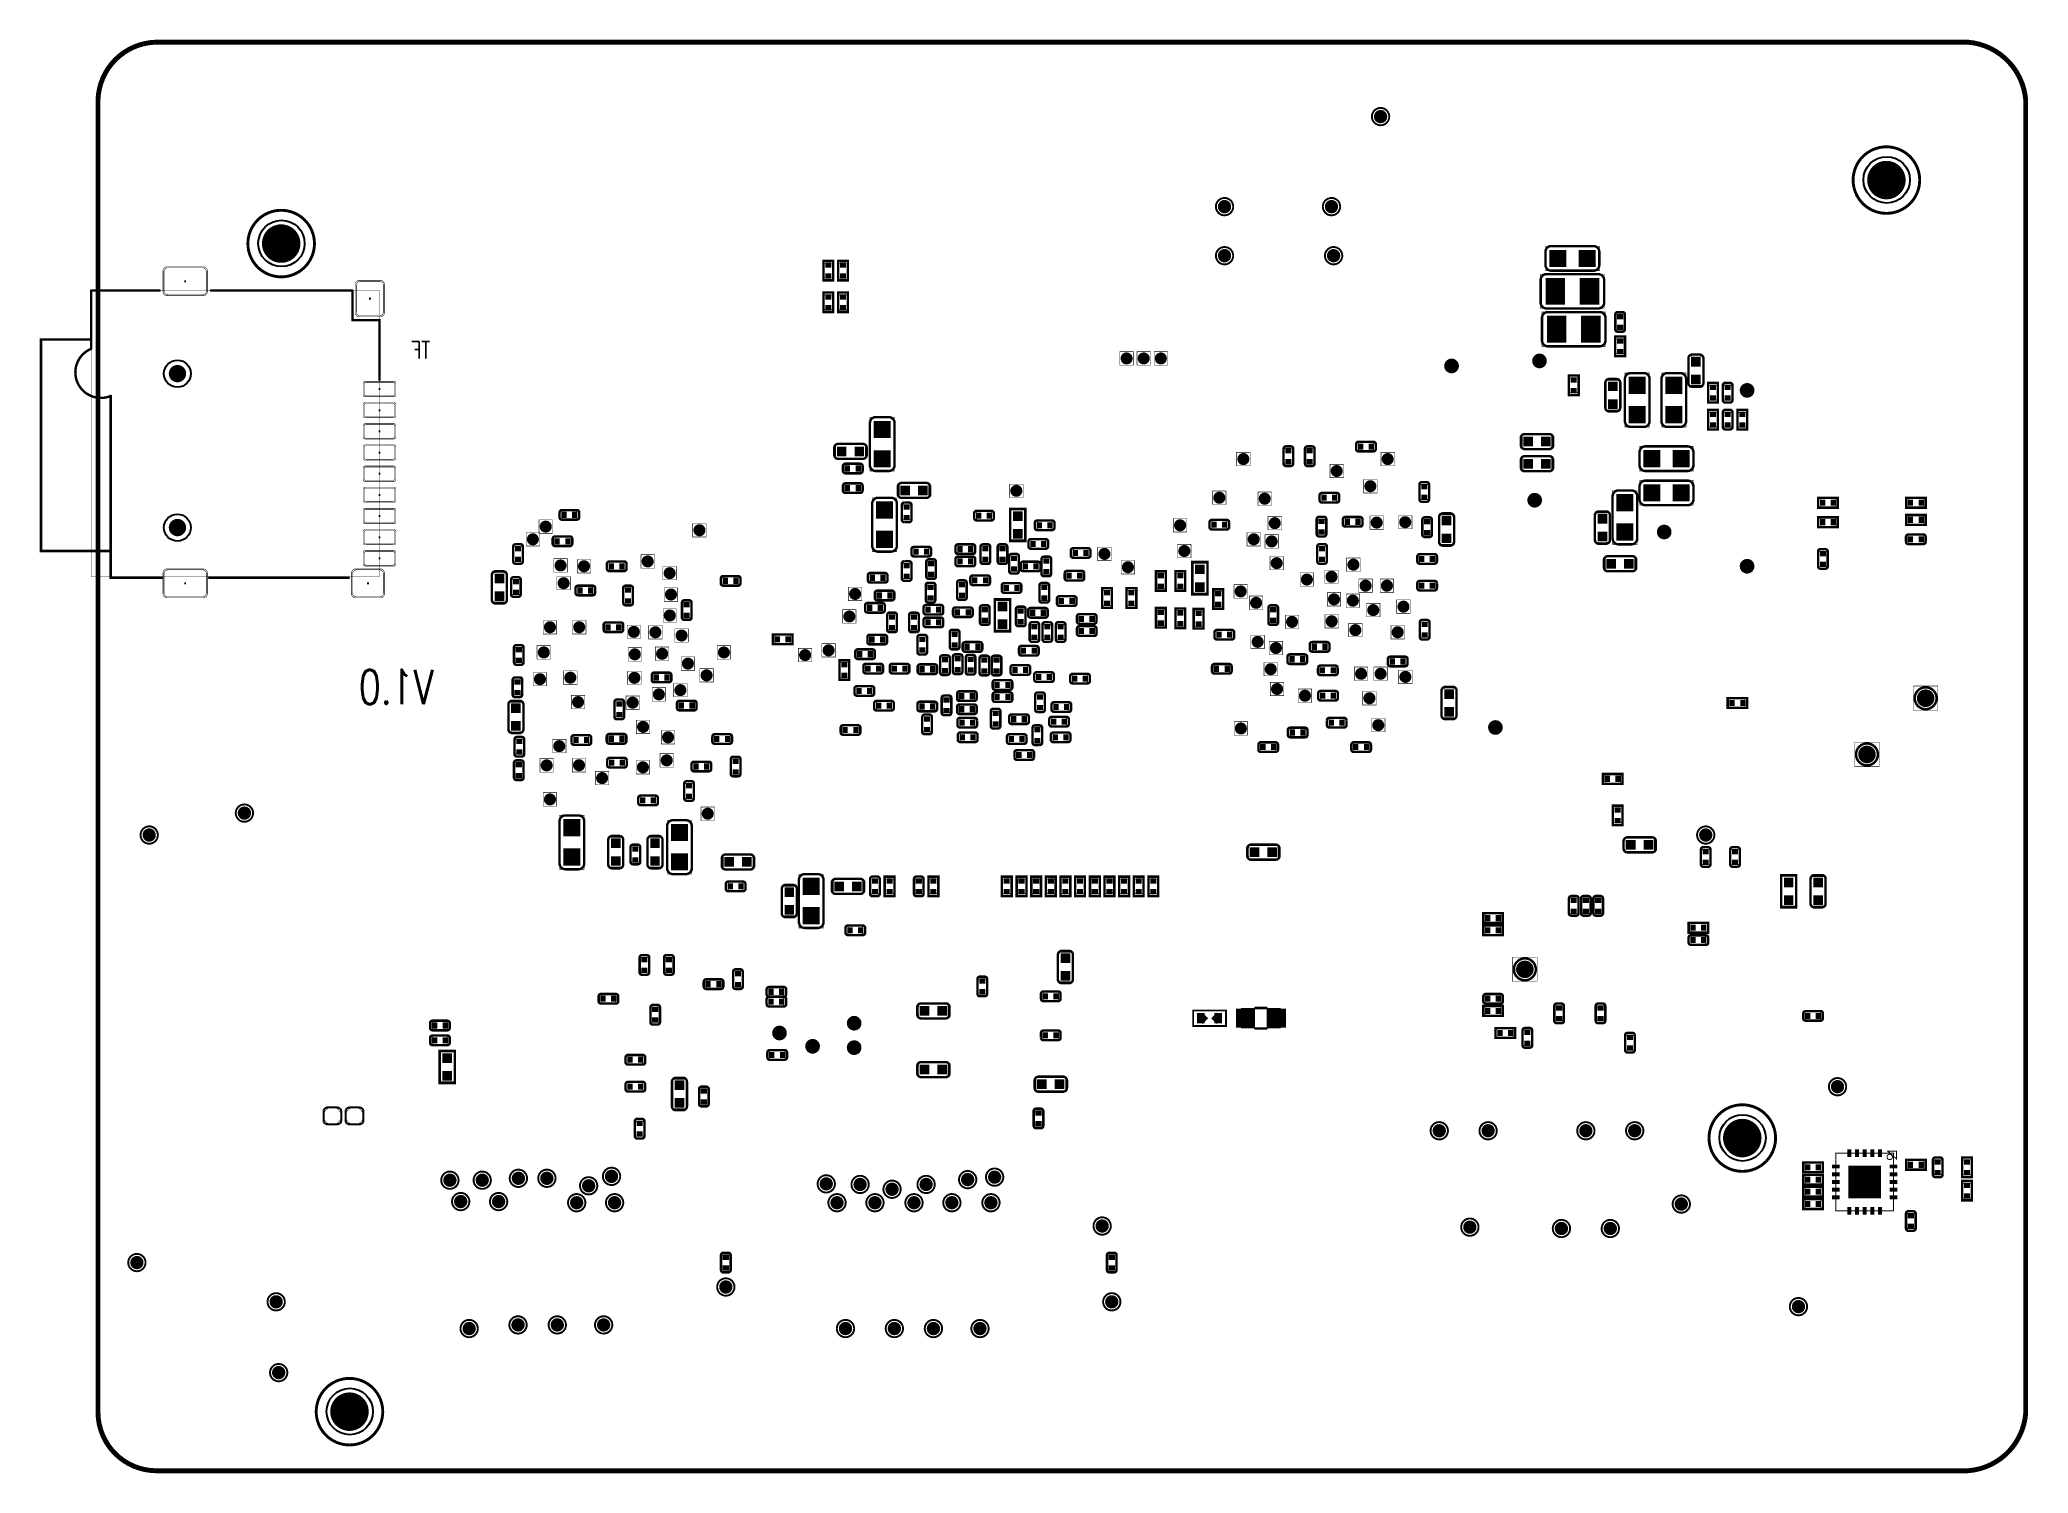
# Model space of a CAD drawing. Extents: x 57 to 160, y 60 to 134.
import ezdxf

# ---------------------------------------------------------------- set-up
doc = ezdxf.new("R2010")
doc.units = 0
for name, pattern in [('KEEPOUT_00000110$0', [2, 1, 1]), ('KEEPOUT_10010100$0', [2, 1, 1]), ('TRMIDX_0', [2, 1, 1]), ('TRMIDX_1', [2, 1, 1]), ('TRMIDX_10', [2, 1, 1]), ('TRMIDX_11', [2, 1, 1]), ('TRMIDX_12', [2, 1, 1]), ('TRMIDX_2', [2, 1, 1]), ('TRMIDX_3', [2, 1, 1]), ('TRMIDX_4', [2, 1, 1]), ('TRMIDX_5', [2, 1, 1]), ('TRMIDX_6', [2, 1, 1]), ('TRMIDX_7', [2, 1, 1]), ('TRMIDX_8', [2, 1, 1]), ('TRMIDX_9', [2, 1, 1])]:
    doc.linetypes.add(name, pattern=pattern)
for name, color, linetype in [('BOARD_OUTLINE_00', 255, 'CONTINUOUS'), ('DRIL_NPLTE_THRU_01', 3, 'CONTINUOUS'), ('DRIL_NPLTE_THRU_02', 253, 'CONTINUOUS'), ('DRIL_NPLTE_THRU_03', 4, 'CONTINUOUS'), ('DRIL_NPLTE_THRU_04', 253, 'CONTINUOUS'), ('DRIL_NPLTE_THRU_05', 210, 'CONTINUOUS'), ('DRIL_NPLTE_THRU_06', 253, 'CONTINUOUS'), ('DRIL_NPLTE_THRU_07', 57, 'CONTINUOUS'), ('DRIL_NPLTE_THRU_08', 231, 'CONTINUOUS'), ('DRIL_NPLTE_THRU_09', 253, 'CONTINUOUS'), ('DRIL_NPLTE_THRU_10', 112, 'CONTINUOUS'), ('DRIL_NPLTE_THRU_11', 216, 'CONTINUOUS'), ('DRIL_NPLTE_THRU_12', 5, 'CONTINUOUS'), ('DRIL_PLTE_THRU_01', 3, 'CONTINUOUS'), ('DRIL_PLTE_THRU_02', 253, 'CONTINUOUS'), ('DRIL_PLTE_THRU_03', 4, 'CONTINUOUS'), ('DRIL_PLTE_THRU_04', 253, 'CONTINUOUS'), ('DRIL_PLTE_THRU_05', 210, 'CONTINUOUS'), ('DRIL_PLTE_THRU_06', 253, 'CONTINUOUS'), ('DRIL_PLTE_THRU_07', 57, 'CONTINUOUS'), ('DRIL_PLTE_THRU_08', 231, 'CONTINUOUS'), ('DRIL_PLTE_THRU_09', 253, 'CONTINUOUS'), ('DRIL_PLTE_THRU_10', 112, 'CONTINUOUS'), ('DRIL_PLTE_THRU_11', 216, 'CONTINUOUS'), ('DRIL_PLTE_THRU_12', 5, 'CONTINUOUS'), ('DRIL_SYMBOL', 255, 'CONTINUOUS'), ('KEEPOUT_01', 43, 'CONTINUOUS'), ('PADS_BOT', 5, 'CONTINUOUS'), ('PADS_INNER', 3, 'CONTINUOUS'), ('PADS_TOP', 3, 'CONTINUOUS'), ('PADS_XR_121', 43, 'CONTINUOUS'), ('PADS_XR_122', 4, 'CONTINUOUS'), ('PADS_XR_123', 4, 'CONTINUOUS'), ('PADS_XR_128', 5, 'CONTINUOUS'), ('PART_BOT_2DLINE_01', 56, 'CONTINUOUS'), ('PART_BOT_2DLINE_116', 56, 'CONTINUOUS'), ('PART_BOT_2DLINE_117', 56, 'CONTINUOUS'), ('PART_BOT_2DLINE_118', 56, 'CONTINUOUS'), ('PART_BOT_2DLINE_119', 56, 'CONTINUOUS'), ('PART_BOT_2DLINE_120', 56, 'CONTINUOUS'), ('PART_BOT_2DLINE_126', 56, 'CONTINUOUS'), ('PART_BOT_COPPER_01', 56, 'CONTINUOUS'), ('PART_BOT_COPPER_121', 56, 'CONTINUOUS'), ('PART_BOT_COPPER_123', 56, 'CONTINUOUS'), ('PART_BOT_CUTOUT_01', 56, 'CONTINUOUS'), ('TEXT_129', 67, 'CONTINUOUS')]:
    doc.layers.add(name, color=color, linetype=linetype)
doc.styles.add('W0$127', font='simplex', dxfattribs={"width": 0.75})
doc.styles.add('W0$254', font='simplex', dxfattribs={"width": 0.75})

msp = doc.modelspace()

# ---------------------------------------------------------------- texts
at = {"layer": 'TEXT_129', "text_generation_flag": 2, "width": 0.75}
for s, height, style, p in [('TF', 0.889, 'W0$127', (76.96, 117.86)), ('V1.0', 1.778, 'W0$254', (77.14, 99.9))]:
    msp.add_text(s, height=height, dxfattribs=dict(at, style=style)).set_placement(p)

# ---------------------------------------------------------------- blocks, each defined once
blk = doc.blocks.new('SMOOTH_0$254')
at = {"const_width": 0.127}
blk.add_lwpolyline([(-0.0635, 0, 1), (0.0635, 0, 1)], format="xyb", close=True, dxfattribs=at)
blk = doc.blocks.new('BOARD_62')
at = {"layer": 'BOARD_OUTLINE_00', "const_width": 0.254}
blk.add_lwpolyline([(-3, 71.247506, -0.3964328274), (0, 74.247506), (94.190152, 74.247506, -0.3659480332), (97.190152, 71.247506), (97.190152, 3, -0.3723934272), (94.190152, 0), (0, 0, -0.4060578924), (-3, 3)], format="xyb", close=True, dxfattribs=at)
at = {"layer": 'BOARD_OUTLINE_00'}
for p in [(0, 74.247506), (94.190152, 74.247506), (-3, 71.247506), (97.190152, 71.247506), (97.190152, 3), (0, 0), (94.190152, 0)]:
    blk.add_blockref('SMOOTH_0$254', p, dxfattribs=at)
blk = doc.blocks.new('SMOOTH_0$127')
at = {"const_width": 0.0635}
blk.add_lwpolyline([(-0.03175, 0, 1), (0.03175, 0, 1)], format="xyb", close=True, dxfattribs=at)
blk = doc.blocks.new('SMOOTH_0$0254')
at = {"const_width": 0.0127}
blk.add_lwpolyline([(-0.00635, 0, 1), (0.00635, 0, 1)], format="xyb", close=True, dxfattribs=at)
blk = doc.blocks.new('PART_BODY_BOT_2')
at = {"layer": 'PART_BOT_2DLINE_01', "const_width": 0.127}
blk.add_lwpolyline([(-0.51, -0.13, 0.414214), (-0.38, -0.25), (0.38, -0.25, 0.414214), (0.51, -0.13), (0.51, 0.13, 0.414214), (0.38, 0.25), (-0.38, 0.25, 0.414214), (-0.51, 0.13)], format="xyb", close=True, dxfattribs=at)
at = {"layer": 'PART_BOT_2DLINE_116', "const_width": 0.0254}
blk.add_lwpolyline([(-0.38, 0.25), (-0.38, -0.25), (0.38, -0.25), (0.38, 0.25)], close=True, dxfattribs=at)
at = {"layer": 'PART_BOT_2DLINE_117', "const_width": 0.0254}
blk.add_lwpolyline([(-0.38, 0.25), (-0.38, -0.25), (0.38, -0.25), (0.38, 0.25)], close=True, dxfattribs=at)
at = {"layer": 'PART_BOT_2DLINE_01'}
for p in [(-0.51, -0.13), (-0.38, -0.25)]:
    blk.add_blockref('SMOOTH_0$127', p, dxfattribs=at)
at = {"layer": 'PART_BOT_2DLINE_116'}
for p in [(-0.38, 0.25), (0.38, 0.25), (-0.38, -0.25), (0.38, -0.25)]:
    blk.add_blockref('SMOOTH_0$0254', p, dxfattribs=at)
at = {"layer": 'PART_BOT_2DLINE_117'}
for p in [(-0.38, 0.25), (0.38, 0.25), (-0.38, -0.25), (0.38, -0.25)]:
    blk.add_blockref('SMOOTH_0$0254', p, dxfattribs=at)
blk = doc.blocks.new('DRIL_HOLE_0')
blk.add_lwpolyline([(0, 0, 1), (0, 0, 1)], format="xyb", close=True)
blk = doc.blocks.new('PAD_0')
blk.add_lwpolyline([(0, 0, 1), (0, 0, 1)], format="xyb", close=True)
blk = doc.blocks.new('PAD_1')
at = {"const_width": 0.2794}
blk.add_lwpolyline([(-0.15875, 0), (0.15875, 0)], dxfattribs=at)
blk = doc.blocks.new('STK_BOT_90')
at = {"layer": 'DRIL_PLTE_THRU_01'}
blk.add_blockref('DRIL_HOLE_0', (0, 0), dxfattribs=at)
at = {"layer": 'DRIL_PLTE_THRU_02'}
blk.add_blockref('DRIL_HOLE_0', (0, 0), dxfattribs=at)
at = {"layer": 'DRIL_PLTE_THRU_03'}
blk.add_blockref('DRIL_HOLE_0', (0, 0), dxfattribs=at)
at = {"layer": 'DRIL_PLTE_THRU_04'}
blk.add_blockref('DRIL_HOLE_0', (0, 0), dxfattribs=at)
at = {"layer": 'DRIL_PLTE_THRU_05'}
blk.add_blockref('DRIL_HOLE_0', (0, 0), dxfattribs=at)
at = {"layer": 'DRIL_PLTE_THRU_06'}
blk.add_blockref('DRIL_HOLE_0', (0, 0), dxfattribs=at)
at = {"layer": 'DRIL_PLTE_THRU_07'}
blk.add_blockref('DRIL_HOLE_0', (0, 0), dxfattribs=at)
at = {"layer": 'DRIL_PLTE_THRU_08'}
blk.add_blockref('DRIL_HOLE_0', (0, 0), dxfattribs=at)
at = {"layer": 'DRIL_PLTE_THRU_09'}
blk.add_blockref('DRIL_HOLE_0', (0, 0), dxfattribs=at)
at = {"layer": 'DRIL_PLTE_THRU_10'}
blk.add_blockref('DRIL_HOLE_0', (0, 0), dxfattribs=at)
at = {"layer": 'DRIL_PLTE_THRU_11'}
blk.add_blockref('DRIL_HOLE_0', (0, 0), dxfattribs=at)
at = {"layer": 'DRIL_PLTE_THRU_12'}
blk.add_blockref('DRIL_HOLE_0', (0, 0), dxfattribs=at)
at = {"layer": 'PADS_BOT', "rotation": 90}
blk.add_blockref('PAD_1', (0, 0), dxfattribs=at)
at = {"layer": 'PADS_INNER'}
blk.add_blockref('PAD_0', (0, 0), dxfattribs=at)
at = {"layer": 'PADS_TOP'}
blk.add_blockref('PAD_0', (0, 0), dxfattribs=at)
blk = doc.blocks.new('SYM_BOT_5')
for name, p in [('PART_BODY_BOT_2', (0, 0)), ('STK_BOT_90', (-0.28, 0)), ('STK_BOT_90', (0.28, 0))]:
    blk.add_blockref(name, p)
blk = doc.blocks.new('PART_BOT_0')
blk.add_blockref('SYM_BOT_5', (0, 0))
blk = doc.blocks.new('PART_BOT_3')
blk.add_blockref('SYM_BOT_5', (0, 0))
blk = doc.blocks.new('PART_BOT_4')
blk.add_blockref('SYM_BOT_5', (0, 0))
blk = doc.blocks.new('PART_BOT_5')
blk.add_blockref('SYM_BOT_5', (0, 0))
blk = doc.blocks.new('PART_BOT_6')
blk.add_blockref('SYM_BOT_5', (0, 0))
blk = doc.blocks.new('PART_BOT_7')
blk.add_blockref('SYM_BOT_5', (0, 0))
blk = doc.blocks.new('PART_BOT_8')
blk.add_blockref('SYM_BOT_5', (0, 0))
blk = doc.blocks.new('PART_BOT_9')
blk.add_blockref('SYM_BOT_5', (0, 0))
blk = doc.blocks.new('PART_BOT_10')
blk.add_blockref('SYM_BOT_5', (0, 0))
blk = doc.blocks.new('PART_BOT_11')
blk.add_blockref('SYM_BOT_5', (0, 0))
blk = doc.blocks.new('PART_BOT_12')
blk.add_blockref('SYM_BOT_5', (0, 0))
blk = doc.blocks.new('PART_BOT_13')
blk.add_blockref('SYM_BOT_5', (0, 0))
blk = doc.blocks.new('PART_BOT_15')
blk.add_blockref('SYM_BOT_5', (0, 0))
blk = doc.blocks.new('PART_BOT_16')
blk.add_blockref('SYM_BOT_5', (0, 0))
blk = doc.blocks.new('PART_BOT_17')
blk.add_blockref('SYM_BOT_5', (0, 0))
blk = doc.blocks.new('PART_BOT_18')
blk.add_blockref('SYM_BOT_5', (0, 0))
blk = doc.blocks.new('PART_BOT_19')
blk.add_blockref('SYM_BOT_5', (0, 0))
blk = doc.blocks.new('PART_BOT_20')
blk.add_blockref('SYM_BOT_5', (0, 0))
blk = doc.blocks.new('PART_BOT_21')
blk.add_blockref('SYM_BOT_5', (0, 0))
blk = doc.blocks.new('PART_BOT_22')
blk.add_blockref('SYM_BOT_5', (0, 0))
blk = doc.blocks.new('PART_BOT_23')
blk.add_blockref('SYM_BOT_5', (0, 0))
blk = doc.blocks.new('PART_BODY_BOT_6')
at = {"layer": 'PART_BOT_2DLINE_01', "const_width": 0.127}
blk.add_lwpolyline([(1.4, 0.34, 0.414214), (1.1, 0.64), (-1.1, 0.64, 0.414214), (-1.4, 0.34), (-1.4, -0.34, 0.414214), (-1.1, -0.64), (1.1, -0.64, 0.414214), (1.4, -0.34)], format="xyb", close=True, dxfattribs=at)
at = {"layer": 'PART_BOT_2DLINE_118', "const_width": 0.0254}
blk.add_lwpolyline([(1.4, -0.64), (-1.4, -0.64), (-1.4, 0.64), (1.4, 0.64)], close=True, dxfattribs=at)
at = {"layer": 'PART_BOT_2DLINE_119', "const_width": 0.0254}
blk.add_lwpolyline([(1.4, -0.64), (-1.4, -0.64), (-1.4, 0.64), (1.4, 0.64)], close=True, dxfattribs=at)
at = {"layer": 'PART_BOT_2DLINE_01'}
for p in [(1.1, 0.64), (1.4, 0.34)]:
    blk.add_blockref('SMOOTH_0$127', p, dxfattribs=at)
at = {"layer": 'PART_BOT_2DLINE_118'}
for p in [(-1.4, 0.64), (1.4, 0.64), (-1.4, -0.64), (1.4, -0.64)]:
    blk.add_blockref('SMOOTH_0$0254', p, dxfattribs=at)
at = {"layer": 'PART_BOT_2DLINE_119'}
for p in [(-1.4, 0.64), (1.4, 0.64), (-1.4, -0.64), (1.4, -0.64)]:
    blk.add_blockref('SMOOTH_0$0254', p, dxfattribs=at)
blk = doc.blocks.new('PAD_2')
at = {"const_width": 0.889}
blk.add_lwpolyline([(-0.4445, 0), (0.4445, 0)], dxfattribs=at)
blk = doc.blocks.new('STK_BOT_94')
at = {"layer": 'DRIL_PLTE_THRU_01'}
blk.add_blockref('DRIL_HOLE_0', (0, 0), dxfattribs=at)
at = {"layer": 'DRIL_PLTE_THRU_02'}
blk.add_blockref('DRIL_HOLE_0', (0, 0), dxfattribs=at)
at = {"layer": 'DRIL_PLTE_THRU_03'}
blk.add_blockref('DRIL_HOLE_0', (0, 0), dxfattribs=at)
at = {"layer": 'DRIL_PLTE_THRU_04'}
blk.add_blockref('DRIL_HOLE_0', (0, 0), dxfattribs=at)
at = {"layer": 'DRIL_PLTE_THRU_05'}
blk.add_blockref('DRIL_HOLE_0', (0, 0), dxfattribs=at)
at = {"layer": 'DRIL_PLTE_THRU_06'}
blk.add_blockref('DRIL_HOLE_0', (0, 0), dxfattribs=at)
at = {"layer": 'DRIL_PLTE_THRU_07'}
blk.add_blockref('DRIL_HOLE_0', (0, 0), dxfattribs=at)
at = {"layer": 'DRIL_PLTE_THRU_08'}
blk.add_blockref('DRIL_HOLE_0', (0, 0), dxfattribs=at)
at = {"layer": 'DRIL_PLTE_THRU_09'}
blk.add_blockref('DRIL_HOLE_0', (0, 0), dxfattribs=at)
at = {"layer": 'DRIL_PLTE_THRU_10'}
blk.add_blockref('DRIL_HOLE_0', (0, 0), dxfattribs=at)
at = {"layer": 'DRIL_PLTE_THRU_11'}
blk.add_blockref('DRIL_HOLE_0', (0, 0), dxfattribs=at)
at = {"layer": 'DRIL_PLTE_THRU_12'}
blk.add_blockref('DRIL_HOLE_0', (0, 0), dxfattribs=at)
at = {"layer": 'PADS_BOT', "rotation": 90}
blk.add_blockref('PAD_2', (0, 0), dxfattribs=at)
at = {"layer": 'PADS_INNER'}
blk.add_blockref('PAD_0', (0, 0), dxfattribs=at)
at = {"layer": 'PADS_TOP'}
blk.add_blockref('PAD_0', (0, 0), dxfattribs=at)
blk = doc.blocks.new('SYM_BOT_9')
for name, p in [('PART_BODY_BOT_6', (0, 0)), ('STK_BOT_94', (-0.762, 0)), ('STK_BOT_94', (0.762, 0))]:
    blk.add_blockref(name, p)
blk = doc.blocks.new('PART_BOT_24')
blk.add_blockref('SYM_BOT_9', (0, 0))
blk = doc.blocks.new('PART_BODY_BOT_4')
at = {"layer": 'PART_BOT_2DLINE_01', "const_width": 0.127}
blk.add_lwpolyline([(-0.84, -0.19, 0.414214), (-0.64, -0.39), (0.64, -0.39, 0.414214), (0.84, -0.19), (0.84, 0.19, 0.414214), (0.64, 0.39), (-0.64, 0.39, 0.414214), (-0.84, 0.19)], format="xyb", close=True, dxfattribs=at)
at = {"layer": 'PART_BOT_2DLINE_116', "const_width": 0.0254}
blk.add_lwpolyline([(0.76, 0.38), (-0.76, 0.38), (-0.76, -0.38), (0.76, -0.38)], close=True, dxfattribs=at)
at = {"layer": 'PART_BOT_2DLINE_117', "const_width": 0.0254}
blk.add_lwpolyline([(0.76, 0.38), (-0.76, 0.38), (-0.76, -0.38), (0.76, -0.38)], close=True, dxfattribs=at)
at = {"layer": 'PART_BOT_2DLINE_01'}
for p in [(-0.84, -0.19), (-0.64, -0.39)]:
    blk.add_blockref('SMOOTH_0$127', p, dxfattribs=at)
at = {"layer": 'PART_BOT_2DLINE_116'}
for p in [(-0.76, 0.38), (0.76, 0.38), (-0.76, -0.38), (0.76, -0.38)]:
    blk.add_blockref('SMOOTH_0$0254', p, dxfattribs=at)
at = {"layer": 'PART_BOT_2DLINE_117'}
for p in [(-0.76, 0.38), (0.76, 0.38), (-0.76, -0.38), (0.76, -0.38)]:
    blk.add_blockref('SMOOTH_0$0254', p, dxfattribs=at)
blk = doc.blocks.new('PAD_3')
at = {"const_width": 0.5}
blk.add_lwpolyline([(-0.25, 0), (0.25, 0)], dxfattribs=at)
blk = doc.blocks.new('STK_BOT_92')
at = {"layer": 'DRIL_PLTE_THRU_01'}
blk.add_blockref('DRIL_HOLE_0', (0, 0), dxfattribs=at)
at = {"layer": 'DRIL_PLTE_THRU_02'}
blk.add_blockref('DRIL_HOLE_0', (0, 0), dxfattribs=at)
at = {"layer": 'DRIL_PLTE_THRU_03'}
blk.add_blockref('DRIL_HOLE_0', (0, 0), dxfattribs=at)
at = {"layer": 'DRIL_PLTE_THRU_04'}
blk.add_blockref('DRIL_HOLE_0', (0, 0), dxfattribs=at)
at = {"layer": 'DRIL_PLTE_THRU_05'}
blk.add_blockref('DRIL_HOLE_0', (0, 0), dxfattribs=at)
at = {"layer": 'DRIL_PLTE_THRU_06'}
blk.add_blockref('DRIL_HOLE_0', (0, 0), dxfattribs=at)
at = {"layer": 'DRIL_PLTE_THRU_07'}
blk.add_blockref('DRIL_HOLE_0', (0, 0), dxfattribs=at)
at = {"layer": 'DRIL_PLTE_THRU_08'}
blk.add_blockref('DRIL_HOLE_0', (0, 0), dxfattribs=at)
at = {"layer": 'DRIL_PLTE_THRU_09'}
blk.add_blockref('DRIL_HOLE_0', (0, 0), dxfattribs=at)
at = {"layer": 'DRIL_PLTE_THRU_10'}
blk.add_blockref('DRIL_HOLE_0', (0, 0), dxfattribs=at)
at = {"layer": 'DRIL_PLTE_THRU_11'}
blk.add_blockref('DRIL_HOLE_0', (0, 0), dxfattribs=at)
at = {"layer": 'DRIL_PLTE_THRU_12'}
blk.add_blockref('DRIL_HOLE_0', (0, 0), dxfattribs=at)
at = {"layer": 'PADS_BOT', "rotation": 90}
blk.add_blockref('PAD_3', (0, 0), dxfattribs=at)
at = {"layer": 'PADS_INNER'}
blk.add_blockref('PAD_0', (0, 0), dxfattribs=at)
at = {"layer": 'PADS_TOP'}
blk.add_blockref('PAD_0', (0, 0), dxfattribs=at)
blk = doc.blocks.new('SYM_BOT_7')
for name, p in [('PART_BODY_BOT_4', (0, 0)), ('STK_BOT_92', (-0.46, 0)), ('STK_BOT_92', (0.46, 0))]:
    blk.add_blockref(name, p)
blk = doc.blocks.new('PART_BOT_25')
blk.add_blockref('SYM_BOT_7', (0, 0))
blk = doc.blocks.new('PART_BOT_26')
blk.add_blockref('SYM_BOT_7', (0, 0))
blk = doc.blocks.new('PART_BOT_27')
blk.add_blockref('SYM_BOT_5', (0, 0))
blk = doc.blocks.new('PART_BOT_28')
blk.add_blockref('SYM_BOT_5', (0, 0))
blk = doc.blocks.new('PART_BOT_29')
blk.add_blockref('SYM_BOT_5', (0, 0))
blk = doc.blocks.new('PART_BOT_30')
blk.add_blockref('SYM_BOT_5', (0, 0))
blk = doc.blocks.new('PART_BOT_31')
blk.add_blockref('SYM_BOT_5', (0, 0))
blk = doc.blocks.new('PART_BOT_32')
blk.add_blockref('SYM_BOT_5', (0, 0))
blk = doc.blocks.new('PART_BOT_33')
blk.add_blockref('SYM_BOT_5', (0, 0))
blk = doc.blocks.new('PART_BOT_34')
blk.add_blockref('SYM_BOT_5', (0, 0))
blk = doc.blocks.new('PART_BOT_35')
blk.add_blockref('SYM_BOT_5', (0, 0))
blk = doc.blocks.new('PART_BOT_36')
blk.add_blockref('SYM_BOT_5', (0, 0))
blk = doc.blocks.new('PART_BOT_37')
blk.add_blockref('SYM_BOT_5', (0, 0))
blk = doc.blocks.new('PART_BOT_38')
blk.add_blockref('SYM_BOT_5', (0, 0))
blk = doc.blocks.new('PART_BOT_40')
blk.add_blockref('SYM_BOT_7', (0, 0))
blk = doc.blocks.new('PART_BOT_41')
blk.add_blockref('SYM_BOT_5', (0, 0))
blk = doc.blocks.new('PART_BOT_42')
blk.add_blockref('SYM_BOT_5', (0, 0))
blk = doc.blocks.new('PART_BOT_43')
blk.add_blockref('SYM_BOT_5', (0, 0))
blk = doc.blocks.new('PART_BOT_44')
blk.add_blockref('SYM_BOT_5', (0, 0))
blk = doc.blocks.new('PART_BOT_45')
blk.add_blockref('SYM_BOT_5', (0, 0))
blk = doc.blocks.new('PART_BOT_46')
blk.add_blockref('SYM_BOT_5', (0, 0))
blk = doc.blocks.new('PART_BOT_47')
blk.add_blockref('SYM_BOT_5', (0, 0))
blk = doc.blocks.new('PART_BOT_49')
blk.add_blockref('SYM_BOT_7', (0, 0))
blk = doc.blocks.new('PART_BOT_51')
blk.add_blockref('SYM_BOT_5', (0, 0))
blk = doc.blocks.new('PART_BOT_52')
blk.add_blockref('SYM_BOT_5', (0, 0))
blk = doc.blocks.new('PART_BOT_53')
blk.add_blockref('SYM_BOT_5', (0, 0))
blk = doc.blocks.new('PART_BOT_54')
blk.add_blockref('SYM_BOT_5', (0, 0))
blk = doc.blocks.new('PART_BOT_55')
blk.add_blockref('SYM_BOT_5', (0, 0))
blk = doc.blocks.new('PART_BOT_56')
blk.add_blockref('SYM_BOT_5', (0, 0))
blk = doc.blocks.new('PART_BOT_57')
blk.add_blockref('SYM_BOT_5', (0, 0))
blk = doc.blocks.new('PART_BOT_58')
blk.add_blockref('SYM_BOT_5', (0, 0))
blk = doc.blocks.new('PART_BOT_59')
blk.add_blockref('SYM_BOT_5', (0, 0))
blk = doc.blocks.new('PART_BOT_60')
blk.add_blockref('SYM_BOT_5', (0, 0))
blk = doc.blocks.new('PART_BOT_61')
blk.add_blockref('SYM_BOT_5', (0, 0))
blk = doc.blocks.new('PART_BOT_62')
blk.add_blockref('SYM_BOT_5', (0, 0))
blk = doc.blocks.new('PART_BOT_63')
blk.add_blockref('SYM_BOT_9', (0, 0))
blk = doc.blocks.new('PART_BOT_64')
blk.add_blockref('SYM_BOT_9', (0, 0))
blk = doc.blocks.new('PART_BOT_65')
blk.add_blockref('SYM_BOT_7', (0, 0))
blk = doc.blocks.new('PART_BOT_66')
blk.add_blockref('SYM_BOT_7', (0, 0))
blk = doc.blocks.new('PART_BOT_67')
blk.add_blockref('SYM_BOT_5', (0, 0))
blk = doc.blocks.new('PART_BOT_68')
blk.add_blockref('SYM_BOT_5', (0, 0))
blk = doc.blocks.new('PART_BOT_69')
blk.add_blockref('SYM_BOT_5', (0, 0))
blk = doc.blocks.new('PART_BOT_70')
blk.add_blockref('SYM_BOT_5', (0, 0))
blk = doc.blocks.new('PART_BOT_71')
blk.add_blockref('SYM_BOT_5', (0, 0))
blk = doc.blocks.new('PART_BOT_72')
blk.add_blockref('SYM_BOT_5', (0, 0))
blk = doc.blocks.new('PART_BOT_73')
blk.add_blockref('SYM_BOT_5', (0, 0))
blk = doc.blocks.new('PART_BOT_74')
blk.add_blockref('SYM_BOT_5', (0, 0))
blk = doc.blocks.new('PART_BOT_75')
blk.add_blockref('SYM_BOT_5', (0, 0))
blk = doc.blocks.new('PART_BOT_76')
blk.add_blockref('SYM_BOT_5', (0, 0))
blk = doc.blocks.new('PART_BOT_77')
blk.add_blockref('SYM_BOT_5', (0, 0))
blk = doc.blocks.new('PART_BOT_78')
blk.add_blockref('SYM_BOT_5', (0, 0))
blk = doc.blocks.new('PART_BOT_79')
blk.add_blockref('SYM_BOT_5', (0, 0))
blk = doc.blocks.new('PART_BOT_80')
blk.add_blockref('SYM_BOT_5', (0, 0))
blk = doc.blocks.new('PART_BOT_81')
blk.add_blockref('SYM_BOT_5', (0, 0))
blk = doc.blocks.new('PART_BOT_82')
blk.add_blockref('SYM_BOT_5', (0, 0))
blk = doc.blocks.new('PART_BOT_83')
blk.add_blockref('SYM_BOT_5', (0, 0))
blk = doc.blocks.new('PART_BOT_84')
blk.add_blockref('SYM_BOT_5', (0, 0))
blk = doc.blocks.new('PART_BOT_85')
blk.add_blockref('SYM_BOT_5', (0, 0))
blk = doc.blocks.new('PART_BOT_87')
blk.add_blockref('SYM_BOT_5', (0, 0))
blk = doc.blocks.new('PART_BOT_88')
blk.add_blockref('SYM_BOT_5', (0, 0))
blk = doc.blocks.new('PART_BOT_89')
blk.add_blockref('SYM_BOT_5', (0, 0))
blk = doc.blocks.new('PART_BOT_90')
blk.add_blockref('SYM_BOT_5', (0, 0))
blk = doc.blocks.new('PART_BOT_91')
blk.add_blockref('SYM_BOT_5', (0, 0))
blk = doc.blocks.new('PART_BOT_92')
blk.add_blockref('SYM_BOT_5', (0, 0))
blk = doc.blocks.new('PART_BOT_93')
blk.add_blockref('SYM_BOT_5', (0, 0))
blk = doc.blocks.new('PART_BOT_94')
blk.add_blockref('SYM_BOT_5', (0, 0))
blk = doc.blocks.new('PART_BOT_98')
blk.add_blockref('SYM_BOT_5', (0, 0))
blk = doc.blocks.new('PART_BOT_99')
blk.add_blockref('SYM_BOT_5', (0, 0))
blk = doc.blocks.new('PART_BOT_101')
blk.add_blockref('SYM_BOT_5', (0, 0))
blk = doc.blocks.new('PART_BOT_102')
blk.add_blockref('SYM_BOT_5', (0, 0))
blk = doc.blocks.new('PART_BOT_104')
blk.add_blockref('SYM_BOT_5', (0, 0))
blk = doc.blocks.new('PART_BOT_105')
blk.add_blockref('SYM_BOT_5', (0, 0))
blk = doc.blocks.new('PART_BOT_106')
blk.add_blockref('SYM_BOT_5', (0, 0))
blk = doc.blocks.new('PART_BOT_107')
blk.add_blockref('SYM_BOT_5', (0, 0))
blk = doc.blocks.new('PART_BOT_111')
blk.add_blockref('SYM_BOT_5', (0, 0))
blk = doc.blocks.new('PART_BOT_112')
blk.add_blockref('SYM_BOT_5', (0, 0))
blk = doc.blocks.new('PART_BOT_113')
blk.add_blockref('SYM_BOT_7', (0, 0))
blk = doc.blocks.new('PART_BOT_114')
blk.add_blockref('SYM_BOT_5', (0, 0))
blk = doc.blocks.new('PART_BOT_115')
blk.add_blockref('SYM_BOT_5', (0, 0))
blk = doc.blocks.new('PART_BOT_116')
blk.add_blockref('SYM_BOT_5', (0, 0))
blk = doc.blocks.new('PART_BOT_117')
blk.add_blockref('SYM_BOT_5', (0, 0))
blk = doc.blocks.new('PART_BOT_118')
blk.add_blockref('SYM_BOT_5', (0, 0))
blk = doc.blocks.new('PART_BOT_120')
blk.add_blockref('SYM_BOT_5', (0, 0))
blk = doc.blocks.new('PART_BOT_121')
blk.add_blockref('SYM_BOT_5', (0, 0))
blk = doc.blocks.new('PART_BOT_122')
blk.add_blockref('SYM_BOT_5', (0, 0))
blk = doc.blocks.new('PART_BOT_124')
blk.add_blockref('SYM_BOT_5', (0, 0))
blk = doc.blocks.new('PART_BOT_125')
blk.add_blockref('SYM_BOT_5', (0, 0))
blk = doc.blocks.new('PART_BOT_126')
blk.add_blockref('SYM_BOT_5', (0, 0))
blk = doc.blocks.new('PART_BOT_128')
blk.add_blockref('SYM_BOT_5', (0, 0))
blk = doc.blocks.new('PART_BOT_129')
blk.add_blockref('SYM_BOT_5', (0, 0))
blk = doc.blocks.new('PART_BOT_130')
blk.add_blockref('SYM_BOT_5', (0, 0))
blk = doc.blocks.new('PART_BOT_131')
blk.add_blockref('SYM_BOT_5', (0, 0))
blk = doc.blocks.new('PART_BOT_133')
blk.add_blockref('SYM_BOT_5', (0, 0))
blk = doc.blocks.new('PART_BOT_134')
blk.add_blockref('SYM_BOT_5', (0, 0))
blk = doc.blocks.new('PART_BOT_135')
blk.add_blockref('SYM_BOT_7', (0, 0))
blk = doc.blocks.new('PART_BOT_145')
blk.add_blockref('SYM_BOT_5', (0, 0))
blk = doc.blocks.new('PART_BOT_146')
blk.add_blockref('SYM_BOT_5', (0, 0))
blk = doc.blocks.new('PART_BOT_162')
blk.add_blockref('SYM_BOT_9', (0, 0))
blk = doc.blocks.new('PART_BOT_163')
blk.add_blockref('SYM_BOT_5', (0, 0))
blk = doc.blocks.new('PART_BOT_164')
blk.add_blockref('SYM_BOT_5', (0, 0))
blk = doc.blocks.new('PART_BOT_166')
blk.add_blockref('SYM_BOT_7', (0, 0))
blk = doc.blocks.new('PART_BOT_167')
blk.add_blockref('SYM_BOT_5', (0, 0))
blk = doc.blocks.new('PART_BOT_168')
blk.add_blockref('SYM_BOT_7', (0, 0))
blk = doc.blocks.new('PART_BOT_169')
blk.add_blockref('SYM_BOT_5', (0, 0))
blk = doc.blocks.new('PART_BOT_171')
blk.add_blockref('SYM_BOT_5', (0, 0))
blk = doc.blocks.new('PART_BOT_172')
blk.add_blockref('SYM_BOT_7', (0, 0))
blk = doc.blocks.new('PART_BOT_182')
blk.add_blockref('SYM_BOT_9', (0, 0))
blk = doc.blocks.new('PART_BOT_183')
blk.add_blockref('SYM_BOT_9', (0, 0))
blk = doc.blocks.new('PART_BOT_184')
blk.add_blockref('SYM_BOT_5', (0, 0))
blk = doc.blocks.new('PART_BODY_BOT_9')
at = {"layer": 'PART_BOT_2DLINE_01', "const_width": 0.127}
blk.add_lwpolyline([(1.65, 0.59, 0.414214), (1.35, 0.89), (-1.35, 0.89, 0.414214), (-1.65, 0.59), (-1.65, -0.59, 0.414214), (-1.35, -0.89), (1.35, -0.89, 0.414214), (1.65, -0.59)], format="xyb", close=True, dxfattribs=at)
at = {"layer": 'PART_BOT_2DLINE_118', "const_width": 0.0254}
blk.add_lwpolyline([(1.65, 0.89), (1.65, -0.89), (-1.65, -0.89), (-1.65, 0.89)], close=True, dxfattribs=at)
at = {"layer": 'PART_BOT_2DLINE_119', "const_width": 0.0254}
blk.add_lwpolyline([(1.65, 0.89), (1.65, -0.89), (-1.65, -0.89), (-1.65, 0.89)], close=True, dxfattribs=at)
at = {"layer": 'PART_BOT_2DLINE_01'}
for p in [(1.35, 0.89), (1.65, 0.59)]:
    blk.add_blockref('SMOOTH_0$127', p, dxfattribs=at)
at = {"layer": 'PART_BOT_2DLINE_118'}
for p in [(-1.65, 0.89), (1.65, 0.89), (-1.65, -0.89), (1.65, -0.89)]:
    blk.add_blockref('SMOOTH_0$0254', p, dxfattribs=at)
at = {"layer": 'PART_BOT_2DLINE_119'}
for p in [(-1.65, 0.89), (1.65, 0.89), (-1.65, -0.89), (1.65, -0.89)]:
    blk.add_blockref('SMOOTH_0$0254', p, dxfattribs=at)
blk = doc.blocks.new('PAD_4')
at = {"const_width": 1.016}
blk.add_lwpolyline([(-0.6985, 0), (0.6985, 0)], dxfattribs=at)
blk = doc.blocks.new('STK_BOT_97')
at = {"layer": 'DRIL_PLTE_THRU_01'}
blk.add_blockref('DRIL_HOLE_0', (0, 0), dxfattribs=at)
at = {"layer": 'DRIL_PLTE_THRU_02'}
blk.add_blockref('DRIL_HOLE_0', (0, 0), dxfattribs=at)
at = {"layer": 'DRIL_PLTE_THRU_03'}
blk.add_blockref('DRIL_HOLE_0', (0, 0), dxfattribs=at)
at = {"layer": 'DRIL_PLTE_THRU_04'}
blk.add_blockref('DRIL_HOLE_0', (0, 0), dxfattribs=at)
at = {"layer": 'DRIL_PLTE_THRU_05'}
blk.add_blockref('DRIL_HOLE_0', (0, 0), dxfattribs=at)
at = {"layer": 'DRIL_PLTE_THRU_06'}
blk.add_blockref('DRIL_HOLE_0', (0, 0), dxfattribs=at)
at = {"layer": 'DRIL_PLTE_THRU_07'}
blk.add_blockref('DRIL_HOLE_0', (0, 0), dxfattribs=at)
at = {"layer": 'DRIL_PLTE_THRU_08'}
blk.add_blockref('DRIL_HOLE_0', (0, 0), dxfattribs=at)
at = {"layer": 'DRIL_PLTE_THRU_09'}
blk.add_blockref('DRIL_HOLE_0', (0, 0), dxfattribs=at)
at = {"layer": 'DRIL_PLTE_THRU_10'}
blk.add_blockref('DRIL_HOLE_0', (0, 0), dxfattribs=at)
at = {"layer": 'DRIL_PLTE_THRU_11'}
blk.add_blockref('DRIL_HOLE_0', (0, 0), dxfattribs=at)
at = {"layer": 'DRIL_PLTE_THRU_12'}
blk.add_blockref('DRIL_HOLE_0', (0, 0), dxfattribs=at)
at = {"layer": 'PADS_BOT', "rotation": 90}
blk.add_blockref('PAD_4', (0, 0), dxfattribs=at)
at = {"layer": 'PADS_INNER'}
blk.add_blockref('PAD_0', (0, 0), dxfattribs=at)
at = {"layer": 'PADS_TOP'}
blk.add_blockref('PAD_0', (0, 0), dxfattribs=at)
blk = doc.blocks.new('SYM_BOT_12')
for name, p in [('STK_BOT_97', (-0.889, 0)), ('STK_BOT_97', (0.889, 0)), ('PART_BODY_BOT_9', (0, 0))]:
    blk.add_blockref(name, p)
blk = doc.blocks.new('PART_BOT_185')
blk.add_blockref('SYM_BOT_12', (0, 0))
blk = doc.blocks.new('PART_BOT_186')
blk.add_blockref('SYM_BOT_12', (0, 0))
blk = doc.blocks.new('PART_BOT_187')
blk.add_blockref('SYM_BOT_9', (0, 0))
blk = doc.blocks.new('PART_BOT_188')
blk.add_blockref('SYM_BOT_7', (0, 0))
blk = doc.blocks.new('PART_BOT_189')
blk.add_blockref('SYM_BOT_7', (0, 0))
blk = doc.blocks.new('PART_BOT_190')
blk.add_blockref('SYM_BOT_9', (0, 0))
blk = doc.blocks.new('PART_BOT_191')
blk.add_blockref('SYM_BOT_9', (0, 0))
blk = doc.blocks.new('PART_BOT_194')
blk.add_blockref('SYM_BOT_7', (0, 0))
blk = doc.blocks.new('PART_BOT_198')
blk.add_blockref('SYM_BOT_5', (0, 0))
blk = doc.blocks.new('PART_BOT_199')
blk.add_blockref('SYM_BOT_7', (0, 0))
blk = doc.blocks.new('PART_BOT_203')
blk.add_blockref('SYM_BOT_7', (0, 0))
blk = doc.blocks.new('PART_BOT_213')
blk.add_blockref('SYM_BOT_7', (0, 0))
blk = doc.blocks.new('PART_BOT_221')
blk.add_blockref('SYM_BOT_9', (0, 0))
blk = doc.blocks.new('PART_BOT_222')
blk.add_blockref('SYM_BOT_5', (0, 0))
blk = doc.blocks.new('PART_BOT_223')
blk.add_blockref('SYM_BOT_5', (0, 0))
blk = doc.blocks.new('PART_BOT_224')
blk.add_blockref('SYM_BOT_5', (0, 0))
blk = doc.blocks.new('PART_BOT_225')
blk.add_blockref('SYM_BOT_5', (0, 0))
blk = doc.blocks.new('PART_BOT_226')
blk.add_blockref('SYM_BOT_5', (0, 0))
blk = doc.blocks.new('PART_BOT_227')
blk.add_blockref('SYM_BOT_5', (0, 0))
blk = doc.blocks.new('PART_BOT_229')
blk.add_blockref('SYM_BOT_5', (0, 0))
blk = doc.blocks.new('PART_BOT_230')
blk.add_blockref('SYM_BOT_5', (0, 0))
blk = doc.blocks.new('PART_BOT_231')
blk.add_blockref('SYM_BOT_5', (0, 0))
blk = doc.blocks.new('PART_BOT_232')
blk.add_blockref('SYM_BOT_5', (0, 0))
blk = doc.blocks.new('PART_BOT_233')
blk.add_blockref('SYM_BOT_7', (0, 0))
blk = doc.blocks.new('PART_BOT_234')
blk.add_blockref('SYM_BOT_5', (0, 0))
blk = doc.blocks.new('PART_BOT_235')
blk.add_blockref('SYM_BOT_7', (0, 0))
blk = doc.blocks.new('PART_BOT_236')
blk.add_blockref('SYM_BOT_5', (0, 0))
blk = doc.blocks.new('PART_BOT_237')
blk.add_blockref('SYM_BOT_5', (0, 0))
blk = doc.blocks.new('PART_BOT_238')
blk.add_blockref('SYM_BOT_5', (0, 0))
blk = doc.blocks.new('PART_BOT_239')
blk.add_blockref('SYM_BOT_5', (0, 0))
blk = doc.blocks.new('PART_BOT_240')
blk.add_blockref('SYM_BOT_5', (0, 0))
blk = doc.blocks.new('PART_BOT_241')
blk.add_blockref('SYM_BOT_5', (0, 0))
blk = doc.blocks.new('PART_BOT_242')
blk.add_blockref('SYM_BOT_7', (0, 0))
blk = doc.blocks.new('PART_BOT_243')
blk.add_blockref('SYM_BOT_9', (0, 0))
blk = doc.blocks.new('PART_BOT_244')
blk.add_blockref('SYM_BOT_5', (0, 0))
blk = doc.blocks.new('PART_BOT_245')
blk.add_blockref('SYM_BOT_5', (0, 0))
blk = doc.blocks.new('PART_BOT_246')
blk.add_blockref('SYM_BOT_5', (0, 0))
blk = doc.blocks.new('PART_BOT_247')
blk.add_blockref('SYM_BOT_5', (0, 0))
blk = doc.blocks.new('PART_BOT_248')
blk.add_blockref('SYM_BOT_5', (0, 0))
blk = doc.blocks.new('PART_BOT_249')
blk.add_blockref('SYM_BOT_5', (0, 0))
blk = doc.blocks.new('PART_BOT_250')
blk.add_blockref('SYM_BOT_5', (0, 0))
blk = doc.blocks.new('PART_BOT_251')
blk.add_blockref('SYM_BOT_5', (0, 0))
blk = doc.blocks.new('PART_BOT_252')
blk.add_blockref('SYM_BOT_5', (0, 0))
blk = doc.blocks.new('PART_BOT_253')
blk.add_blockref('SYM_BOT_5', (0, 0))
blk = doc.blocks.new('PART_BOT_254')
blk.add_blockref('SYM_BOT_5', (0, 0))
blk = doc.blocks.new('PART_BOT_255')
blk.add_blockref('SYM_BOT_7', (0, 0))
blk = doc.blocks.new('PART_BOT_256')
blk.add_blockref('SYM_BOT_5', (0, 0))
blk = doc.blocks.new('PART_BOT_258')
blk.add_blockref('SYM_BOT_5', (0, 0))
blk = doc.blocks.new('PART_BOT_259')
blk.add_blockref('SYM_BOT_5', (0, 0))
blk = doc.blocks.new('PART_BOT_260')
blk.add_blockref('SYM_BOT_5', (0, 0))
blk = doc.blocks.new('PART_BOT_261')
blk.add_blockref('SYM_BOT_5', (0, 0))
blk = doc.blocks.new('PART_BOT_262')
blk.add_blockref('SYM_BOT_5', (0, 0))
blk = doc.blocks.new('PART_BOT_263')
blk.add_blockref('SYM_BOT_5', (0, 0))
blk = doc.blocks.new('PART_BOT_265')
blk.add_blockref('SYM_BOT_5', (0, 0))
blk = doc.blocks.new('PART_BOT_266')
blk.add_blockref('SYM_BOT_5', (0, 0))
blk = doc.blocks.new('PART_BOT_267')
blk.add_blockref('SYM_BOT_5', (0, 0))
blk = doc.blocks.new('PART_BOT_268')
blk.add_blockref('SYM_BOT_5', (0, 0))
blk = doc.blocks.new('PART_BOT_271')
blk.add_blockref('SYM_BOT_7', (0, 0))
blk = doc.blocks.new('PART_BOT_274')
blk.add_blockref('SYM_BOT_5', (0, 0))
blk = doc.blocks.new('PART_BOT_275')
blk.add_blockref('SYM_BOT_5', (0, 0))
blk = doc.blocks.new('PART_BOT_278')
blk.add_blockref('SYM_BOT_5', (0, 0))
blk = doc.blocks.new('PART_BOT_286')
blk.add_blockref('SYM_BOT_5', (0, 0))
blk = doc.blocks.new('PART_BOT_288')
blk.add_blockref('SYM_BOT_5', (0, 0))
blk = doc.blocks.new('PART_BOT_289')
blk.add_blockref('SYM_BOT_7', (0, 0))
blk = doc.blocks.new('PART_BOT_290')
blk.add_blockref('SYM_BOT_7', (0, 0))
blk = doc.blocks.new('PART_BOT_291')
blk.add_blockref('SYM_BOT_5', (0, 0))
blk = doc.blocks.new('PART_BOT_292')
blk.add_blockref('SYM_BOT_5', (0, 0))
blk = doc.blocks.new('PART_BOT_293')
blk.add_blockref('SYM_BOT_5', (0, 0))
blk = doc.blocks.new('PART_BOT_294')
blk.add_blockref('SYM_BOT_5', (0, 0))
blk = doc.blocks.new('PART_BOT_295')
blk.add_blockref('SYM_BOT_5', (0, 0))
blk = doc.blocks.new('PART_BODY_BOT_13')
at = {"layer": 'PART_BOT_2DLINE_116', "const_width": 0.0254}
blk.add_lwpolyline([(-1.02, 0.51), (-1.02, -0.51), (1.02, -0.51), (1.02, 0.51)], close=True, dxfattribs=at)
at = {"layer": 'PART_BOT_2DLINE_117', "const_width": 0.0254}
blk.add_lwpolyline([(-1.02, 0.51), (-1.02, -0.51), (1.02, -0.51), (1.02, 0.51)], close=True, dxfattribs=at)
at = {"layer": 'PART_BOT_2DLINE_126', "const_width": 0.127}
for points in [[(-0.29, 0.53), (0.29, 0.53)], [(-0.29, -0.53), (0.29, -0.53)]]:
    blk.add_lwpolyline(points, dxfattribs=at)
at = {"layer": 'PART_BOT_2DLINE_116'}
for p in [(-1.02, 0.51), (1.02, 0.51), (-1.02, -0.51), (1.02, -0.51)]:
    blk.add_blockref('SMOOTH_0$0254', p, dxfattribs=at)
at = {"layer": 'PART_BOT_2DLINE_117'}
for p in [(-1.02, 0.51), (1.02, 0.51), (-1.02, -0.51), (1.02, -0.51)]:
    blk.add_blockref('SMOOTH_0$0254', p, dxfattribs=at)
at = {"layer": 'PART_BOT_2DLINE_126'}
for p in [(-0.29, 0.53), (0.29, 0.53), (-0.29, -0.53), (0.29, -0.53)]:
    blk.add_blockref('SMOOTH_0$127', p, dxfattribs=at)
blk = doc.blocks.new('PAD_5')
at = {"const_width": 1}
blk.add_lwpolyline([(-0.5, 0), (0.5, 0)], dxfattribs=at)
blk = doc.blocks.new('STK_BOT_105')
at = {"layer": 'DRIL_PLTE_THRU_01'}
blk.add_blockref('DRIL_HOLE_0', (0, 0), dxfattribs=at)
at = {"layer": 'DRIL_PLTE_THRU_02'}
blk.add_blockref('DRIL_HOLE_0', (0, 0), dxfattribs=at)
at = {"layer": 'DRIL_PLTE_THRU_03'}
blk.add_blockref('DRIL_HOLE_0', (0, 0), dxfattribs=at)
at = {"layer": 'DRIL_PLTE_THRU_04'}
blk.add_blockref('DRIL_HOLE_0', (0, 0), dxfattribs=at)
at = {"layer": 'DRIL_PLTE_THRU_05'}
blk.add_blockref('DRIL_HOLE_0', (0, 0), dxfattribs=at)
at = {"layer": 'DRIL_PLTE_THRU_06'}
blk.add_blockref('DRIL_HOLE_0', (0, 0), dxfattribs=at)
at = {"layer": 'DRIL_PLTE_THRU_07'}
blk.add_blockref('DRIL_HOLE_0', (0, 0), dxfattribs=at)
at = {"layer": 'DRIL_PLTE_THRU_08'}
blk.add_blockref('DRIL_HOLE_0', (0, 0), dxfattribs=at)
at = {"layer": 'DRIL_PLTE_THRU_09'}
blk.add_blockref('DRIL_HOLE_0', (0, 0), dxfattribs=at)
at = {"layer": 'DRIL_PLTE_THRU_10'}
blk.add_blockref('DRIL_HOLE_0', (0, 0), dxfattribs=at)
at = {"layer": 'DRIL_PLTE_THRU_11'}
blk.add_blockref('DRIL_HOLE_0', (0, 0), dxfattribs=at)
at = {"layer": 'DRIL_PLTE_THRU_12'}
blk.add_blockref('DRIL_HOLE_0', (0, 0), dxfattribs=at)
at = {"layer": 'PADS_BOT'}
blk.add_blockref('PAD_5', (0, 0), dxfattribs=at)
at = {"layer": 'PADS_INNER'}
blk.add_blockref('PAD_0', (0, 0), dxfattribs=at)
at = {"layer": 'PADS_TOP'}
blk.add_blockref('PAD_0', (0, 0), dxfattribs=at)
blk = doc.blocks.new('SYM_BOT_16')
for name, p in [('STK_BOT_105', (-0.8001, 0)), ('PART_BODY_BOT_13', (0, 0)), ('STK_BOT_105', (0.8001, 0))]:
    blk.add_blockref(name, p)
blk = doc.blocks.new('PART_BOT_314')
blk.add_blockref('SYM_BOT_16', (0, 0))
blk = doc.blocks.new('PART_BODY_BOT_14')
at = {"layer": 'PART_BOT_2DLINE_01', "const_width": 0.127}
blk.add_lwpolyline([(-0.838962, -0.394462), (-0.838962, 0.394462), (0.838962, 0.394462), (0.838962, -0.394462)], close=True, dxfattribs=at)
at = {"layer": 'PART_BOT_2DLINE_116', "const_width": 0.0254}
blk.add_lwpolyline([(-0.762, -0.381), (0.762, -0.381), (0.762, 0.381), (-0.762, 0.381)], close=True, dxfattribs=at)
at = {"layer": 'PART_BOT_2DLINE_117', "const_width": 0.0254}
blk.add_lwpolyline([(-0.762, -0.381), (0.762, -0.381), (0.762, 0.381), (-0.762, 0.381)], close=True, dxfattribs=at)
at = {"layer": 'PART_BOT_2DLINE_01'}
for p in [(-0.838962, 0.394462), (0.838962, 0.394462), (-0.838962, -0.394462), (0.838962, -0.394462)]:
    blk.add_blockref('SMOOTH_0$127', p, dxfattribs=at)
at = {"layer": 'PART_BOT_2DLINE_116'}
for p in [(-0.762, 0.381), (0.762, 0.381), (-0.762, -0.381), (0.762, -0.381)]:
    blk.add_blockref('SMOOTH_0$0254', p, dxfattribs=at)
at = {"layer": 'PART_BOT_2DLINE_117'}
for p in [(-0.762, 0.381), (0.762, 0.381), (-0.762, -0.381), (0.762, -0.381)]:
    blk.add_blockref('SMOOTH_0$0254', p, dxfattribs=at)
blk = doc.blocks.new('PAD_6')
at = {"const_width": 0.5}
blk.add_lwpolyline([(-0.25, 0), (0.25, 0)], dxfattribs=at)
blk = doc.blocks.new('STK_BOT_106')
at = {"layer": 'DRIL_PLTE_THRU_01'}
blk.add_blockref('DRIL_HOLE_0', (0, 0), dxfattribs=at)
at = {"layer": 'DRIL_PLTE_THRU_02'}
blk.add_blockref('DRIL_HOLE_0', (0, 0), dxfattribs=at)
at = {"layer": 'DRIL_PLTE_THRU_03'}
blk.add_blockref('DRIL_HOLE_0', (0, 0), dxfattribs=at)
at = {"layer": 'DRIL_PLTE_THRU_04'}
blk.add_blockref('DRIL_HOLE_0', (0, 0), dxfattribs=at)
at = {"layer": 'DRIL_PLTE_THRU_05'}
blk.add_blockref('DRIL_HOLE_0', (0, 0), dxfattribs=at)
at = {"layer": 'DRIL_PLTE_THRU_06'}
blk.add_blockref('DRIL_HOLE_0', (0, 0), dxfattribs=at)
at = {"layer": 'DRIL_PLTE_THRU_07'}
blk.add_blockref('DRIL_HOLE_0', (0, 0), dxfattribs=at)
at = {"layer": 'DRIL_PLTE_THRU_08'}
blk.add_blockref('DRIL_HOLE_0', (0, 0), dxfattribs=at)
at = {"layer": 'DRIL_PLTE_THRU_09'}
blk.add_blockref('DRIL_HOLE_0', (0, 0), dxfattribs=at)
at = {"layer": 'DRIL_PLTE_THRU_10'}
blk.add_blockref('DRIL_HOLE_0', (0, 0), dxfattribs=at)
at = {"layer": 'DRIL_PLTE_THRU_11'}
blk.add_blockref('DRIL_HOLE_0', (0, 0), dxfattribs=at)
at = {"layer": 'DRIL_PLTE_THRU_12'}
blk.add_blockref('DRIL_HOLE_0', (0, 0), dxfattribs=at)
at = {"layer": 'PADS_BOT'}
blk.add_blockref('PAD_6', (0, 0), dxfattribs=at)
at = {"layer": 'PADS_INNER'}
blk.add_blockref('PAD_0', (0, 0), dxfattribs=at)
at = {"layer": 'PADS_TOP'}
blk.add_blockref('PAD_0', (0, 0), dxfattribs=at)
blk = doc.blocks.new('SYM_BOT_17')
for name, p in [('STK_BOT_106', (-0.46, 0)), ('PART_BODY_BOT_14', (0, 0)), ('STK_BOT_106', (0.46, 0))]:
    blk.add_blockref(name, p)
blk = doc.blocks.new('PART_BOT_318')
blk.add_blockref('SYM_BOT_17', (0, 0))
blk = doc.blocks.new('PART_BOT_319')
blk.add_blockref('SYM_BOT_17', (0, 0))
blk = doc.blocks.new('PART_BOT_320')
blk.add_blockref('SYM_BOT_17', (0, 0))
blk = doc.blocks.new('PART_BODY_BOT_15')
at = {"layer": 'PART_BOT_2DLINE_120', "const_width": 0.0254}
blk.add_lwpolyline([(-0.635, -0.635), (0.635, -0.635), (0.635, 0.635), (-0.635, 0.635)], close=True, dxfattribs=at)
at = {"layer": 'PART_BOT_2DLINE_126', "const_width": 0.127}
blk.add_lwpolyline([(-0.567944, 0, 1), (0.567944, 0, 1)], format="xyb", close=True, dxfattribs=at)
at = {"layer": 'PART_BOT_2DLINE_120'}
for p in [(-0.635, 0.635), (0.635, 0.635), (-0.635, -0.635), (0.635, -0.635)]:
    blk.add_blockref('SMOOTH_0$0254', p, dxfattribs=at)
blk = doc.blocks.new('PAD_7')
at = {"const_width": 0.4572}
blk.add_lwpolyline([(0, -0.2286, 1), (0, 0.2286, 1)], format="xyb", close=True, dxfattribs=at)
blk = doc.blocks.new('PAD_8')
at = {"const_width": 0.4064}
blk.add_lwpolyline([(0, -0.2032, 1), (0, 0.2032, 1)], format="xyb", close=True, dxfattribs=at)
blk = doc.blocks.new('STK_BOT_107')
at = {"layer": 'DRIL_PLTE_THRU_01'}
blk.add_blockref('DRIL_HOLE_0', (0, 0), dxfattribs=at)
at = {"layer": 'DRIL_PLTE_THRU_02'}
blk.add_blockref('DRIL_HOLE_0', (0, 0), dxfattribs=at)
at = {"layer": 'DRIL_PLTE_THRU_03'}
blk.add_blockref('DRIL_HOLE_0', (0, 0), dxfattribs=at)
at = {"layer": 'DRIL_PLTE_THRU_04'}
blk.add_blockref('DRIL_HOLE_0', (0, 0), dxfattribs=at)
at = {"layer": 'DRIL_PLTE_THRU_05'}
blk.add_blockref('DRIL_HOLE_0', (0, 0), dxfattribs=at)
at = {"layer": 'DRIL_PLTE_THRU_06'}
blk.add_blockref('DRIL_HOLE_0', (0, 0), dxfattribs=at)
at = {"layer": 'DRIL_PLTE_THRU_07'}
blk.add_blockref('DRIL_HOLE_0', (0, 0), dxfattribs=at)
at = {"layer": 'DRIL_PLTE_THRU_08'}
blk.add_blockref('DRIL_HOLE_0', (0, 0), dxfattribs=at)
at = {"layer": 'DRIL_PLTE_THRU_09'}
blk.add_blockref('DRIL_HOLE_0', (0, 0), dxfattribs=at)
at = {"layer": 'DRIL_PLTE_THRU_10'}
blk.add_blockref('DRIL_HOLE_0', (0, 0), dxfattribs=at)
at = {"layer": 'DRIL_PLTE_THRU_11'}
blk.add_blockref('DRIL_HOLE_0', (0, 0), dxfattribs=at)
at = {"layer": 'DRIL_PLTE_THRU_12'}
blk.add_blockref('DRIL_HOLE_0', (0, 0), dxfattribs=at)
at = {"layer": 'PADS_BOT'}
blk.add_blockref('PAD_8', (0, 0), dxfattribs=at)
at = {"layer": 'PADS_INNER'}
blk.add_blockref('PAD_0', (0, 0), dxfattribs=at)
at = {"layer": 'PADS_TOP'}
blk.add_blockref('PAD_0', (0, 0), dxfattribs=at)
at = {"layer": 'PADS_XR_121'}
blk.add_blockref('PAD_7', (0, 0), dxfattribs=at)
at = {"layer": 'PADS_XR_122'}
blk.add_blockref('PAD_0', (0, 0), dxfattribs=at)
at = {"layer": 'PADS_XR_123'}
blk.add_blockref('PAD_8', (0, 0), dxfattribs=at)
at = {"layer": 'PADS_XR_128'}
blk.add_blockref('PAD_0', (0, 0), dxfattribs=at)
blk = doc.blocks.new('SYM_BOT_18')
for name in ['PART_BODY_BOT_15', 'STK_BOT_107']:
    blk.add_blockref(name, (0, 0))
blk = doc.blocks.new('PART_BOT_321')
blk.add_blockref('SYM_BOT_18', (0, 0))
blk = doc.blocks.new('PART_BOT_347')
blk.add_blockref('SYM_BOT_18', (0, 0))
blk = doc.blocks.new('PART_BODY_BOT_30')
at = {"layer": 'KEEPOUT_01', "linetype": 'KEEPOUT_10010100$0'}
blk.add_lwpolyline([(-1.22, 0.01, 1), (1.19, 0.01, 1)], format="xyb", close=True, dxfattribs=at)
at = {"layer": 'PART_BOT_COPPER_121', "const_width": 1}
blk.add_lwpolyline([(0.5, 0, 1), (-0.5, 0, 1)], format="xyb", close=True, dxfattribs=at)
at = {"layer": 'PART_BOT_CUTOUT_01', "const_width": 0.15}
blk.add_lwpolyline([(1.73, 0, 1), (-1.73, 0, 1)], format="xyb", close=True, dxfattribs=at)
blk = doc.blocks.new('PAD_9')
at = {"const_width": 1}
blk.add_lwpolyline([(0, -0.5, 1), (0, 0.5, 1)], format="xyb", close=True, dxfattribs=at)
blk = doc.blocks.new('PAD_10')
at = {"const_width": 0.5}
blk.add_lwpolyline([(0, -0.25, 1), (0, 0.25, 1)], format="xyb", close=True, dxfattribs=at)
blk = doc.blocks.new('STK_BOT_410')
at = {"layer": 'DRIL_PLTE_THRU_01'}
blk.add_blockref('DRIL_HOLE_0', (0, 0), dxfattribs=at)
at = {"layer": 'DRIL_PLTE_THRU_02'}
blk.add_blockref('DRIL_HOLE_0', (0, 0), dxfattribs=at)
at = {"layer": 'DRIL_PLTE_THRU_03'}
blk.add_blockref('DRIL_HOLE_0', (0, 0), dxfattribs=at)
at = {"layer": 'DRIL_PLTE_THRU_04'}
blk.add_blockref('DRIL_HOLE_0', (0, 0), dxfattribs=at)
at = {"layer": 'DRIL_PLTE_THRU_05'}
blk.add_blockref('DRIL_HOLE_0', (0, 0), dxfattribs=at)
at = {"layer": 'DRIL_PLTE_THRU_06'}
blk.add_blockref('DRIL_HOLE_0', (0, 0), dxfattribs=at)
at = {"layer": 'DRIL_PLTE_THRU_07'}
blk.add_blockref('DRIL_HOLE_0', (0, 0), dxfattribs=at)
at = {"layer": 'DRIL_PLTE_THRU_08'}
blk.add_blockref('DRIL_HOLE_0', (0, 0), dxfattribs=at)
at = {"layer": 'DRIL_PLTE_THRU_09'}
blk.add_blockref('DRIL_HOLE_0', (0, 0), dxfattribs=at)
at = {"layer": 'DRIL_PLTE_THRU_10'}
blk.add_blockref('DRIL_HOLE_0', (0, 0), dxfattribs=at)
at = {"layer": 'DRIL_PLTE_THRU_11'}
blk.add_blockref('DRIL_HOLE_0', (0, 0), dxfattribs=at)
at = {"layer": 'DRIL_PLTE_THRU_12'}
blk.add_blockref('DRIL_HOLE_0', (0, 0), dxfattribs=at)
at = {"layer": 'PADS_BOT'}
blk.add_blockref('PAD_10', (0, 0), dxfattribs=at)
at = {"layer": 'PADS_INNER'}
blk.add_blockref('PAD_0', (0, 0), dxfattribs=at)
at = {"layer": 'PADS_TOP'}
blk.add_blockref('PAD_0', (0, 0), dxfattribs=at)
at = {"layer": 'PADS_XR_121'}
blk.add_blockref('PAD_9', (0, 0), dxfattribs=at)
blk = doc.blocks.new('SYM_BOT_33')
for name in ['PART_BODY_BOT_30', 'STK_BOT_410']:
    blk.add_blockref(name, (0, 0))
blk = doc.blocks.new('PART_BOT_349')
blk.add_blockref('SYM_BOT_33', (0, 0))
blk = doc.blocks.new('PART_BOT_350')
blk.add_blockref('SYM_BOT_33', (0, 0))
blk = doc.blocks.new('PART_BOT_352')
blk.add_blockref('SYM_BOT_33', (0, 0))
blk = doc.blocks.new('PART_BOT_354')
blk.add_blockref('SYM_BOT_33', (0, 0))
blk = doc.blocks.new('PART_BODY_BOT_36')
at = {"layer": 'PART_BOT_2DLINE_01', "const_width": 0.127}
blk.add_lwpolyline([(-0.508, 0.254), (0.508, 0.254), (0.508, -0.254), (-0.508, -0.254)], close=True, dxfattribs=at)
at = {"layer": 'PART_BOT_2DLINE_118', "const_width": 0.0254}
blk.add_lwpolyline([(-0.381, 0.254), (0.381, 0.254), (0.381, -0.254), (-0.381, -0.254)], close=True, dxfattribs=at)
at = {"layer": 'PART_BOT_2DLINE_119', "const_width": 0.0254}
blk.add_lwpolyline([(-0.381, 0.254), (0.381, 0.254), (0.381, -0.254), (-0.381, -0.254)], close=True, dxfattribs=at)
at = {"layer": 'PART_BOT_2DLINE_01'}
for p in [(-0.508, 0.254), (0.508, 0.254), (-0.508, -0.254), (0.508, -0.254)]:
    blk.add_blockref('SMOOTH_0$127', p, dxfattribs=at)
at = {"layer": 'PART_BOT_2DLINE_118'}
for p in [(-0.381, 0.254), (0.381, 0.254), (-0.381, -0.254), (0.381, -0.254)]:
    blk.add_blockref('SMOOTH_0$0254', p, dxfattribs=at)
at = {"layer": 'PART_BOT_2DLINE_119'}
for p in [(-0.381, 0.254), (0.381, 0.254), (-0.381, -0.254), (0.381, -0.254)]:
    blk.add_blockref('SMOOTH_0$0254', p, dxfattribs=at)
blk = doc.blocks.new('SYM_BOT_39')
for name, p in [('PART_BODY_BOT_36', (0, 0)), ('STK_BOT_90', (-0.2794, 0)), ('STK_BOT_90', (0.2794, 0))]:
    blk.add_blockref(name, p)
blk = doc.blocks.new('PART_BOT_364')
blk.add_blockref('SYM_BOT_39', (0, 0))
blk = doc.blocks.new('PART_BOT_374')
blk.add_blockref('SYM_BOT_39', (0, 0))
blk = doc.blocks.new('PART_BOT_375')
blk.add_blockref('SYM_BOT_39', (0, 0))
blk = doc.blocks.new('PART_BOT_376')
blk.add_blockref('SYM_BOT_39', (0, 0))
blk = doc.blocks.new('PART_BOT_394')
blk.add_blockref('SYM_BOT_39', (0, 0))
blk = doc.blocks.new('PART_BOT_395')
blk.add_blockref('SYM_BOT_39', (0, 0))
blk = doc.blocks.new('PART_BOT_396')
blk.add_blockref('SYM_BOT_39', (0, 0))
blk = doc.blocks.new('PART_BOT_399')
blk.add_blockref('SYM_BOT_39', (0, 0))
blk = doc.blocks.new('PART_BOT_405')
blk.add_blockref('SYM_BOT_39', (0, 0))
blk = doc.blocks.new('PART_BOT_416')
blk.add_blockref('SYM_BOT_39', (0, 0))
blk = doc.blocks.new('PART_BOT_423')
blk.add_blockref('SYM_BOT_39', (0, 0))
blk = doc.blocks.new('PART_BOT_430')
blk.add_blockref('SYM_BOT_39', (0, 0))
blk = doc.blocks.new('PART_BOT_433')
blk.add_blockref('SYM_BOT_39', (0, 0))
blk = doc.blocks.new('PART_BOT_438')
blk.add_blockref('SYM_BOT_39', (0, 0))
blk = doc.blocks.new('PART_BOT_455')
blk.add_blockref('SYM_BOT_39', (0, 0))
blk = doc.blocks.new('PART_BOT_456')
blk.add_blockref('SYM_BOT_39', (0, 0))
blk = doc.blocks.new('PART_BOT_458')
blk.add_blockref('SYM_BOT_39', (0, 0))
blk = doc.blocks.new('PART_BOT_462')
blk.add_blockref('SYM_BOT_39', (0, 0))
blk = doc.blocks.new('PART_BOT_463')
blk.add_blockref('SYM_BOT_39', (0, 0))
blk = doc.blocks.new('PART_BOT_467')
blk.add_blockref('SYM_BOT_39', (0, 0))
blk = doc.blocks.new('PART_BOT_480')
blk.add_blockref('SYM_BOT_39', (0, 0))
blk = doc.blocks.new('PART_BOT_491')
blk.add_blockref('SYM_BOT_39', (0, 0))
blk = doc.blocks.new('PART_BOT_492')
blk.add_blockref('SYM_BOT_39', (0, 0))
blk = doc.blocks.new('PART_BODY_BOT_38')
at = {"layer": 'PART_BOT_2DLINE_01', "const_width": 0.127}
blk.add_lwpolyline([(-0.838962, -0.394462), (-0.838962, 0.394462), (0.838962, 0.394462), (0.838962, -0.394462)], close=True, dxfattribs=at)
at = {"layer": 'PART_BOT_2DLINE_116', "const_width": 0.0254}
blk.add_lwpolyline([(0.762, -0.381), (0.762, 0.381), (-0.762, 0.381), (-0.762, -0.381)], close=True, dxfattribs=at)
at = {"layer": 'PART_BOT_2DLINE_117', "const_width": 0.0254}
blk.add_lwpolyline([(0.762, -0.381), (0.762, 0.381), (-0.762, 0.381), (-0.762, -0.381)], close=True, dxfattribs=at)
at = {"layer": 'PART_BOT_2DLINE_01'}
for p in [(-0.838962, 0.394462), (0.838962, 0.394462), (-0.838962, -0.394462), (0.838962, -0.394462)]:
    blk.add_blockref('SMOOTH_0$127', p, dxfattribs=at)
at = {"layer": 'PART_BOT_2DLINE_116'}
for p in [(-0.762, 0.381), (0.762, 0.381), (-0.762, -0.381), (0.762, -0.381)]:
    blk.add_blockref('SMOOTH_0$0254', p, dxfattribs=at)
at = {"layer": 'PART_BOT_2DLINE_117'}
for p in [(-0.762, 0.381), (0.762, 0.381), (-0.762, -0.381), (0.762, -0.381)]:
    blk.add_blockref('SMOOTH_0$0254', p, dxfattribs=at)
blk = doc.blocks.new('SYM_BOT_41')
for name, p in [('STK_BOT_106', (-0.46, 0)), ('PART_BODY_BOT_38', (0, 0)), ('STK_BOT_106', (0.46, 0))]:
    blk.add_blockref(name, p)
blk = doc.blocks.new('PART_BOT_505')
blk.add_blockref('SYM_BOT_41', (0, 0))
blk = doc.blocks.new('PART_BOT_506')
blk.add_blockref('SYM_BOT_39', (0, 0))
blk = doc.blocks.new('PART_BOT_507')
blk.add_blockref('SYM_BOT_39', (0, 0))
blk = doc.blocks.new('PART_BOT_508')
blk.add_blockref('SYM_BOT_39', (0, 0))
blk = doc.blocks.new('PART_BOT_509')
blk.add_blockref('SYM_BOT_39', (0, 0))
blk = doc.blocks.new('PART_BOT_510')
blk.add_blockref('SYM_BOT_39', (0, 0))
blk = doc.blocks.new('PART_BOT_511')
blk.add_blockref('SYM_BOT_39', (0, 0))
blk = doc.blocks.new('PART_BOT_513')
blk.add_blockref('SYM_BOT_39', (0, 0))
blk = doc.blocks.new('PART_BOT_514')
blk.add_blockref('SYM_BOT_39', (0, 0))
blk = doc.blocks.new('PART_BOT_515')
blk.add_blockref('SYM_BOT_39', (0, 0))
blk = doc.blocks.new('PART_BOT_516')
blk.add_blockref('SYM_BOT_39', (0, 0))
blk = doc.blocks.new('PART_BOT_523')
blk.add_blockref('SYM_BOT_39', (0, 0))
blk = doc.blocks.new('PART_BOT_540')
blk.add_blockref('SYM_BOT_41', (0, 0))
blk = doc.blocks.new('PART_BOT_553')
blk.add_blockref('SYM_BOT_39', (0, 0))
blk = doc.blocks.new('PART_BOT_554')
blk.add_blockref('SYM_BOT_39', (0, 0))
blk = doc.blocks.new('PART_BOT_555')
blk.add_blockref('SYM_BOT_39', (0, 0))
blk = doc.blocks.new('PART_BOT_556')
blk.add_blockref('SYM_BOT_39', (0, 0))
blk = doc.blocks.new('PART_BOT_557')
blk.add_blockref('SYM_BOT_39', (0, 0))
blk = doc.blocks.new('PART_BOT_558')
blk.add_blockref('SYM_BOT_39', (0, 0))
blk = doc.blocks.new('PART_BOT_559')
blk.add_blockref('SYM_BOT_39', (0, 0))
blk = doc.blocks.new('PART_BOT_560')
blk.add_blockref('SYM_BOT_39', (0, 0))
blk = doc.blocks.new('PART_BOT_563')
blk.add_blockref('SYM_BOT_39', (0, 0))
blk = doc.blocks.new('PART_BOT_566')
blk.add_blockref('SYM_BOT_39', (0, 0))
blk = doc.blocks.new('PART_BOT_570')
blk.add_blockref('SYM_BOT_39', (0, 0))
blk = doc.blocks.new('PART_BODY_BOT_43')
at = {"layer": 'PART_BOT_2DLINE_116', "const_width": 0.0254}
blk.add_lwpolyline([(0.29, 0, 1), (-0.29, 0, 1)], format="xyb", close=True, dxfattribs=at)
at = {"layer": 'PART_BOT_2DLINE_117', "const_width": 0.0254}
blk.add_lwpolyline([(0.35, -0.35), (0.35, 0.35), (-0.35, 0.35), (-0.35, -0.35)], close=True, dxfattribs=at)
blk.add_lwpolyline([(0.3, 0, 1), (-0.3, 0, 1)], format="xyb", close=True, dxfattribs=at)
at = {"layer": 'PART_BOT_2DLINE_117'}
for p in [(-0.35, 0.35), (0.35, 0.35), (-0.35, -0.35), (0.35, -0.35)]:
    blk.add_blockref('SMOOTH_0$0254', p, dxfattribs=at)
blk = doc.blocks.new('PAD_11')
at = {"const_width": 0.3}
blk.add_lwpolyline([(0, -0.15, 1), (0, 0.15, 1)], format="xyb", close=True, dxfattribs=at)
blk = doc.blocks.new('STK_BOT_163')
at = {"layer": 'DRIL_PLTE_THRU_01'}
blk.add_blockref('DRIL_HOLE_0', (0, 0), dxfattribs=at)
at = {"layer": 'DRIL_PLTE_THRU_02'}
blk.add_blockref('DRIL_HOLE_0', (0, 0), dxfattribs=at)
at = {"layer": 'DRIL_PLTE_THRU_03'}
blk.add_blockref('DRIL_HOLE_0', (0, 0), dxfattribs=at)
at = {"layer": 'DRIL_PLTE_THRU_04'}
blk.add_blockref('DRIL_HOLE_0', (0, 0), dxfattribs=at)
at = {"layer": 'DRIL_PLTE_THRU_05'}
blk.add_blockref('DRIL_HOLE_0', (0, 0), dxfattribs=at)
at = {"layer": 'DRIL_PLTE_THRU_06'}
blk.add_blockref('DRIL_HOLE_0', (0, 0), dxfattribs=at)
at = {"layer": 'DRIL_PLTE_THRU_07'}
blk.add_blockref('DRIL_HOLE_0', (0, 0), dxfattribs=at)
at = {"layer": 'DRIL_PLTE_THRU_08'}
blk.add_blockref('DRIL_HOLE_0', (0, 0), dxfattribs=at)
at = {"layer": 'DRIL_PLTE_THRU_09'}
blk.add_blockref('DRIL_HOLE_0', (0, 0), dxfattribs=at)
at = {"layer": 'DRIL_PLTE_THRU_10'}
blk.add_blockref('DRIL_HOLE_0', (0, 0), dxfattribs=at)
at = {"layer": 'DRIL_PLTE_THRU_11'}
blk.add_blockref('DRIL_HOLE_0', (0, 0), dxfattribs=at)
at = {"layer": 'DRIL_PLTE_THRU_12'}
blk.add_blockref('DRIL_HOLE_0', (0, 0), dxfattribs=at)
at = {"layer": 'PADS_BOT'}
blk.add_blockref('PAD_11', (0, 0), dxfattribs=at)
at = {"layer": 'PADS_INNER'}
blk.add_blockref('PAD_0', (0, 0), dxfattribs=at)
at = {"layer": 'PADS_TOP'}
blk.add_blockref('PAD_0', (0, 0), dxfattribs=at)
blk = doc.blocks.new('SYM_BOT_46')
for name in ['PART_BODY_BOT_43', 'STK_BOT_163']:
    blk.add_blockref(name, (0, 0))
blk = doc.blocks.new('PART_BOT_572')
blk.add_blockref('SYM_BOT_46', (0, 0))
blk = doc.blocks.new('PART_BOT_573')
blk.add_blockref('SYM_BOT_46', (0, 0))
blk = doc.blocks.new('PAD_12')
at = {"const_width": 0.381}
blk.add_lwpolyline([(0, -0.1905, 1), (0, 0.1905, 1)], format="xyb", close=True, dxfattribs=at)
blk = doc.blocks.new('STK_BOT_164')
at = {"layer": 'DRIL_PLTE_THRU_01'}
blk.add_blockref('DRIL_HOLE_0', (0, 0), dxfattribs=at)
at = {"layer": 'DRIL_PLTE_THRU_02'}
blk.add_blockref('DRIL_HOLE_0', (0, 0), dxfattribs=at)
at = {"layer": 'DRIL_PLTE_THRU_03'}
blk.add_blockref('DRIL_HOLE_0', (0, 0), dxfattribs=at)
at = {"layer": 'DRIL_PLTE_THRU_04'}
blk.add_blockref('DRIL_HOLE_0', (0, 0), dxfattribs=at)
at = {"layer": 'DRIL_PLTE_THRU_05'}
blk.add_blockref('DRIL_HOLE_0', (0, 0), dxfattribs=at)
at = {"layer": 'DRIL_PLTE_THRU_06'}
blk.add_blockref('DRIL_HOLE_0', (0, 0), dxfattribs=at)
at = {"layer": 'DRIL_PLTE_THRU_07'}
blk.add_blockref('DRIL_HOLE_0', (0, 0), dxfattribs=at)
at = {"layer": 'DRIL_PLTE_THRU_08'}
blk.add_blockref('DRIL_HOLE_0', (0, 0), dxfattribs=at)
at = {"layer": 'DRIL_PLTE_THRU_09'}
blk.add_blockref('DRIL_HOLE_0', (0, 0), dxfattribs=at)
at = {"layer": 'DRIL_PLTE_THRU_10'}
blk.add_blockref('DRIL_HOLE_0', (0, 0), dxfattribs=at)
at = {"layer": 'DRIL_PLTE_THRU_11'}
blk.add_blockref('DRIL_HOLE_0', (0, 0), dxfattribs=at)
at = {"layer": 'DRIL_PLTE_THRU_12'}
blk.add_blockref('DRIL_HOLE_0', (0, 0), dxfattribs=at)
at = {"layer": 'PADS_BOT', "rotation": 90}
blk.add_blockref('PAD_12', (0, 0), dxfattribs=at)
at = {"layer": 'PADS_INNER'}
blk.add_blockref('PAD_0', (0, 0), dxfattribs=at)
at = {"layer": 'PADS_TOP'}
blk.add_blockref('PAD_0', (0, 0), dxfattribs=at)
blk = doc.blocks.new('SYM_BOT_47')
blk.add_blockref('STK_BOT_164', (0, 0))
blk = doc.blocks.new('PART_BOT_574')
blk.add_blockref('SYM_BOT_47', (0, 0))
blk = doc.blocks.new('PART_BOT_575')
blk.add_blockref('SYM_BOT_47', (0, 0))
blk = doc.blocks.new('PART_BOT_576')
blk.add_blockref('SYM_BOT_47', (0, 0))
blk = doc.blocks.new('PART_BOT_577')
blk.add_blockref('SYM_BOT_46', (0, 0))
blk = doc.blocks.new('PART_BOT_578')
blk.add_blockref('SYM_BOT_46', (0, 0))
blk = doc.blocks.new('PART_BOT_579')
blk.add_blockref('SYM_BOT_46', (0, 0))
blk = doc.blocks.new('PART_BODY_BOT_45')
at = {"layer": 'PART_BOT_2DLINE_126', "const_width": 0.10008}
blk.add_lwpolyline([(0.450088, 0, 1), (-0.450088, 0, 1)], format="xyb", close=True, dxfattribs=at)
blk = doc.blocks.new('PAD_13')
at = {"const_width": 0.35}
blk.add_lwpolyline([(0, -0.17, 1), (0, 0.17, 1)], format="xyb", close=True, dxfattribs=at)
blk = doc.blocks.new('STK_BOT_165')
at = {"layer": 'DRIL_PLTE_THRU_01'}
blk.add_blockref('DRIL_HOLE_0', (0, 0), dxfattribs=at)
at = {"layer": 'DRIL_PLTE_THRU_02'}
blk.add_blockref('DRIL_HOLE_0', (0, 0), dxfattribs=at)
at = {"layer": 'DRIL_PLTE_THRU_03'}
blk.add_blockref('DRIL_HOLE_0', (0, 0), dxfattribs=at)
at = {"layer": 'DRIL_PLTE_THRU_04'}
blk.add_blockref('DRIL_HOLE_0', (0, 0), dxfattribs=at)
at = {"layer": 'DRIL_PLTE_THRU_05'}
blk.add_blockref('DRIL_HOLE_0', (0, 0), dxfattribs=at)
at = {"layer": 'DRIL_PLTE_THRU_06'}
blk.add_blockref('DRIL_HOLE_0', (0, 0), dxfattribs=at)
at = {"layer": 'DRIL_PLTE_THRU_07'}
blk.add_blockref('DRIL_HOLE_0', (0, 0), dxfattribs=at)
at = {"layer": 'DRIL_PLTE_THRU_08'}
blk.add_blockref('DRIL_HOLE_0', (0, 0), dxfattribs=at)
at = {"layer": 'DRIL_PLTE_THRU_09'}
blk.add_blockref('DRIL_HOLE_0', (0, 0), dxfattribs=at)
at = {"layer": 'DRIL_PLTE_THRU_10'}
blk.add_blockref('DRIL_HOLE_0', (0, 0), dxfattribs=at)
at = {"layer": 'DRIL_PLTE_THRU_11'}
blk.add_blockref('DRIL_HOLE_0', (0, 0), dxfattribs=at)
at = {"layer": 'DRIL_PLTE_THRU_12'}
blk.add_blockref('DRIL_HOLE_0', (0, 0), dxfattribs=at)
at = {"layer": 'PADS_BOT'}
blk.add_blockref('PAD_13', (0, 0), dxfattribs=at)
at = {"layer": 'PADS_INNER'}
blk.add_blockref('PAD_0', (0, 0), dxfattribs=at)
at = {"layer": 'PADS_TOP'}
blk.add_blockref('PAD_0', (0, 0), dxfattribs=at)
blk = doc.blocks.new('SYM_BOT_48')
for name in ['PART_BODY_BOT_45', 'STK_BOT_165']:
    blk.add_blockref(name, (0, 0))
blk = doc.blocks.new('PART_BOT_580')
blk.add_blockref('SYM_BOT_48', (0, 0))
blk = doc.blocks.new('PART_BOT_581')
blk.add_blockref('SYM_BOT_48', (0, 0))
blk = doc.blocks.new('PART_BOT_582')
blk.add_blockref('SYM_BOT_48', (0, 0))
blk = doc.blocks.new('PART_BOT_583')
blk.add_blockref('SYM_BOT_48', (0, 0))
blk = doc.blocks.new('PART_BOT_584')
blk.add_blockref('SYM_BOT_48', (0, 0))
blk = doc.blocks.new('PART_BOT_585')
blk.add_blockref('SYM_BOT_48', (0, 0))
blk = doc.blocks.new('PART_BOT_586')
blk.add_blockref('SYM_BOT_48', (0, 0))
blk = doc.blocks.new('PART_BOT_587')
blk.add_blockref('SYM_BOT_48', (0, 0))
blk = doc.blocks.new('PART_BOT_588')
blk.add_blockref('SYM_BOT_46', (0, 0))
blk = doc.blocks.new('PART_BOT_589')
blk.add_blockref('SYM_BOT_46', (0, 0))
blk = doc.blocks.new('PART_BOT_590')
blk.add_blockref('SYM_BOT_46', (0, 0))
blk = doc.blocks.new('PART_BOT_591')
blk.add_blockref('SYM_BOT_46', (0, 0))
blk = doc.blocks.new('PART_BOT_592')
blk.add_blockref('SYM_BOT_46', (0, 0))
blk = doc.blocks.new('PART_BOT_593')
blk.add_blockref('SYM_BOT_46', (0, 0))
blk = doc.blocks.new('PART_BOT_594')
blk.add_blockref('SYM_BOT_46', (0, 0))
blk = doc.blocks.new('PART_BOT_595')
blk.add_blockref('SYM_BOT_46', (0, 0))
blk = doc.blocks.new('PART_BOT_596')
blk.add_blockref('SYM_BOT_46', (0, 0))
blk = doc.blocks.new('PART_BOT_597')
blk.add_blockref('SYM_BOT_46', (0, 0))
blk = doc.blocks.new('PART_BOT_598')
blk.add_blockref('SYM_BOT_46', (0, 0))
blk = doc.blocks.new('PART_BOT_599')
blk.add_blockref('SYM_BOT_46', (0, 0))
blk = doc.blocks.new('PART_BOT_600')
blk.add_blockref('SYM_BOT_46', (0, 0))
blk = doc.blocks.new('PART_BOT_601')
blk.add_blockref('SYM_BOT_46', (0, 0))
blk = doc.blocks.new('PART_BOT_602')
blk.add_blockref('SYM_BOT_46', (0, 0))
blk = doc.blocks.new('PART_BOT_603')
blk.add_blockref('SYM_BOT_46', (0, 0))
blk = doc.blocks.new('PART_BOT_604')
blk.add_blockref('SYM_BOT_46', (0, 0))
blk = doc.blocks.new('PART_BOT_605')
blk.add_blockref('SYM_BOT_46', (0, 0))
blk = doc.blocks.new('PART_BOT_606')
blk.add_blockref('SYM_BOT_46', (0, 0))
blk = doc.blocks.new('PART_BOT_607')
blk.add_blockref('SYM_BOT_46', (0, 0))
blk = doc.blocks.new('PART_BOT_608')
blk.add_blockref('SYM_BOT_46', (0, 0))
blk = doc.blocks.new('PART_BOT_609')
blk.add_blockref('SYM_BOT_46', (0, 0))
blk = doc.blocks.new('PART_BOT_610')
blk.add_blockref('SYM_BOT_46', (0, 0))
blk = doc.blocks.new('PART_BOT_611')
blk.add_blockref('SYM_BOT_46', (0, 0))
blk = doc.blocks.new('PART_BOT_612')
blk.add_blockref('SYM_BOT_46', (0, 0))
blk = doc.blocks.new('PART_BOT_613')
blk.add_blockref('SYM_BOT_46', (0, 0))
blk = doc.blocks.new('PART_BOT_614')
blk.add_blockref('SYM_BOT_46', (0, 0))
blk = doc.blocks.new('PART_BOT_615')
blk.add_blockref('SYM_BOT_46', (0, 0))
blk = doc.blocks.new('PART_BOT_616')
blk.add_blockref('SYM_BOT_46', (0, 0))
blk = doc.blocks.new('PART_BOT_617')
blk.add_blockref('SYM_BOT_46', (0, 0))
blk = doc.blocks.new('PART_BOT_618')
blk.add_blockref('SYM_BOT_46', (0, 0))
blk = doc.blocks.new('PART_BOT_619')
blk.add_blockref('SYM_BOT_46', (0, 0))
blk = doc.blocks.new('PART_BOT_620')
blk.add_blockref('SYM_BOT_46', (0, 0))
blk = doc.blocks.new('PART_BOT_621')
blk.add_blockref('SYM_BOT_46', (0, 0))
blk = doc.blocks.new('PART_BOT_622')
blk.add_blockref('SYM_BOT_46', (0, 0))
blk = doc.blocks.new('PART_BOT_623')
blk.add_blockref('SYM_BOT_46', (0, 0))
blk = doc.blocks.new('PART_BOT_624')
blk.add_blockref('SYM_BOT_46', (0, 0))
blk = doc.blocks.new('PART_BOT_625')
blk.add_blockref('SYM_BOT_46', (0, 0))
blk = doc.blocks.new('PART_BOT_626')
blk.add_blockref('SYM_BOT_46', (0, 0))
blk = doc.blocks.new('PART_BOT_627')
blk.add_blockref('SYM_BOT_46', (0, 0))
blk = doc.blocks.new('PART_BOT_628')
blk.add_blockref('SYM_BOT_46', (0, 0))
blk = doc.blocks.new('PART_BOT_629')
blk.add_blockref('SYM_BOT_46', (0, 0))
blk = doc.blocks.new('PART_BOT_630')
blk.add_blockref('SYM_BOT_46', (0, 0))
blk = doc.blocks.new('PART_BOT_631')
blk.add_blockref('SYM_BOT_46', (0, 0))
blk = doc.blocks.new('PART_BOT_632')
blk.add_blockref('SYM_BOT_46', (0, 0))
blk = doc.blocks.new('PART_BOT_633')
blk.add_blockref('SYM_BOT_46', (0, 0))
blk = doc.blocks.new('PART_BOT_634')
blk.add_blockref('SYM_BOT_46', (0, 0))
blk = doc.blocks.new('PART_BOT_635')
blk.add_blockref('SYM_BOT_46', (0, 0))
blk = doc.blocks.new('PART_BOT_636')
blk.add_blockref('SYM_BOT_46', (0, 0))
blk = doc.blocks.new('PART_BOT_637')
blk.add_blockref('SYM_BOT_46', (0, 0))
blk = doc.blocks.new('PART_BOT_638')
blk.add_blockref('SYM_BOT_46', (0, 0))
blk = doc.blocks.new('PART_BOT_639')
blk.add_blockref('SYM_BOT_46', (0, 0))
blk = doc.blocks.new('PART_BOT_640')
blk.add_blockref('SYM_BOT_46', (0, 0))
blk = doc.blocks.new('PART_BOT_641')
blk.add_blockref('SYM_BOT_46', (0, 0))
blk = doc.blocks.new('PART_BOT_642')
blk.add_blockref('SYM_BOT_46', (0, 0))
blk = doc.blocks.new('PART_BOT_643')
blk.add_blockref('SYM_BOT_46', (0, 0))
blk = doc.blocks.new('PART_BOT_644')
blk.add_blockref('SYM_BOT_46', (0, 0))
blk = doc.blocks.new('PART_BOT_645')
blk.add_blockref('SYM_BOT_46', (0, 0))
blk = doc.blocks.new('PART_BOT_646')
blk.add_blockref('SYM_BOT_46', (0, 0))
blk = doc.blocks.new('PART_BOT_647')
blk.add_blockref('SYM_BOT_46', (0, 0))
blk = doc.blocks.new('PART_BOT_648')
blk.add_blockref('SYM_BOT_46', (0, 0))
blk = doc.blocks.new('PART_BOT_649')
blk.add_blockref('SYM_BOT_46', (0, 0))
blk = doc.blocks.new('PART_BOT_650')
blk.add_blockref('SYM_BOT_46', (0, 0))
blk = doc.blocks.new('PART_BOT_651')
blk.add_blockref('SYM_BOT_46', (0, 0))
blk = doc.blocks.new('PART_BOT_652')
blk.add_blockref('SYM_BOT_46', (0, 0))
blk = doc.blocks.new('PART_BOT_653')
blk.add_blockref('SYM_BOT_46', (0, 0))
blk = doc.blocks.new('PART_BOT_654')
blk.add_blockref('SYM_BOT_46', (0, 0))
blk = doc.blocks.new('PART_BOT_655')
blk.add_blockref('SYM_BOT_46', (0, 0))
blk = doc.blocks.new('PART_BOT_656')
blk.add_blockref('SYM_BOT_46', (0, 0))
blk = doc.blocks.new('PART_BOT_657')
blk.add_blockref('SYM_BOT_46', (0, 0))
blk = doc.blocks.new('PART_BOT_658')
blk.add_blockref('SYM_BOT_46', (0, 0))
blk = doc.blocks.new('PART_BOT_659')
blk.add_blockref('SYM_BOT_46', (0, 0))
blk = doc.blocks.new('PART_BOT_660')
blk.add_blockref('SYM_BOT_46', (0, 0))
blk = doc.blocks.new('PART_BOT_661')
blk.add_blockref('SYM_BOT_46', (0, 0))
blk = doc.blocks.new('PART_BOT_662')
blk.add_blockref('SYM_BOT_46', (0, 0))
blk = doc.blocks.new('PART_BOT_663')
blk.add_blockref('SYM_BOT_46', (0, 0))
blk = doc.blocks.new('PART_BOT_664')
blk.add_blockref('SYM_BOT_47', (0, 0))
blk = doc.blocks.new('PART_BOT_665')
blk.add_blockref('SYM_BOT_47', (0, 0))
blk = doc.blocks.new('PART_BOT_666')
blk.add_blockref('SYM_BOT_47', (0, 0))
blk = doc.blocks.new('PART_BOT_667')
blk.add_blockref('SYM_BOT_47', (0, 0))
blk = doc.blocks.new('PART_BOT_668')
blk.add_blockref('SYM_BOT_47', (0, 0))
blk = doc.blocks.new('PART_BOT_669')
blk.add_blockref('SYM_BOT_47', (0, 0))
blk = doc.blocks.new('PART_BOT_670')
blk.add_blockref('SYM_BOT_46', (0, 0))
blk = doc.blocks.new('PART_BOT_671')
blk.add_blockref('SYM_BOT_46', (0, 0))
blk = doc.blocks.new('PART_BOT_672')
blk.add_blockref('SYM_BOT_46', (0, 0))
blk = doc.blocks.new('PART_BOT_673')
blk.add_blockref('SYM_BOT_46', (0, 0))
blk = doc.blocks.new('PART_BOT_674')
blk.add_blockref('SYM_BOT_46', (0, 0))
blk = doc.blocks.new('PART_BOT_675')
blk.add_blockref('SYM_BOT_46', (0, 0))
blk = doc.blocks.new('PART_BOT_676')
blk.add_blockref('SYM_BOT_46', (0, 0))
blk = doc.blocks.new('PART_BODY_BOT_46')
at = {"layer": 'PART_BOT_2DLINE_116', "const_width": 0.0254}
blk.add_lwpolyline([(0.453898, 0, 1), (-0.453898, 0, 1)], format="xyb", close=True, dxfattribs=at)
blk = doc.blocks.new('PAD_14')
blk.add_lwpolyline([(-0.25, -0.45), (0.25, -0.45, 0.414214), (0.45, -0.25), (0.45, 0.25, 0.414214), (0.25, 0.45), (-0.25, 0.45, 0.414214), (-0.45, 0.25), (-0.45, -0.25, 0.414214)], format="xyb", close=True)
blk = doc.blocks.new('STK_BOT_166')
at = {"layer": 'DRIL_PLTE_THRU_01'}
blk.add_blockref('DRIL_HOLE_0', (0, 0), dxfattribs=at)
at = {"layer": 'DRIL_PLTE_THRU_02'}
blk.add_blockref('DRIL_HOLE_0', (0, 0), dxfattribs=at)
at = {"layer": 'DRIL_PLTE_THRU_03'}
blk.add_blockref('DRIL_HOLE_0', (0, 0), dxfattribs=at)
at = {"layer": 'DRIL_PLTE_THRU_04'}
blk.add_blockref('DRIL_HOLE_0', (0, 0), dxfattribs=at)
at = {"layer": 'DRIL_PLTE_THRU_05'}
blk.add_blockref('DRIL_HOLE_0', (0, 0), dxfattribs=at)
at = {"layer": 'DRIL_PLTE_THRU_06'}
blk.add_blockref('DRIL_HOLE_0', (0, 0), dxfattribs=at)
at = {"layer": 'DRIL_PLTE_THRU_07'}
blk.add_blockref('DRIL_HOLE_0', (0, 0), dxfattribs=at)
at = {"layer": 'DRIL_PLTE_THRU_08'}
blk.add_blockref('DRIL_HOLE_0', (0, 0), dxfattribs=at)
at = {"layer": 'DRIL_PLTE_THRU_09'}
blk.add_blockref('DRIL_HOLE_0', (0, 0), dxfattribs=at)
at = {"layer": 'DRIL_PLTE_THRU_10'}
blk.add_blockref('DRIL_HOLE_0', (0, 0), dxfattribs=at)
at = {"layer": 'DRIL_PLTE_THRU_11'}
blk.add_blockref('DRIL_HOLE_0', (0, 0), dxfattribs=at)
at = {"layer": 'DRIL_PLTE_THRU_12'}
blk.add_blockref('DRIL_HOLE_0', (0, 0), dxfattribs=at)
at = {"layer": 'PADS_BOT'}
blk.add_blockref('PAD_14', (0, 0), dxfattribs=at)
at = {"layer": 'PADS_INNER'}
blk.add_blockref('PAD_0', (0, 0), dxfattribs=at)
at = {"layer": 'PADS_TOP'}
blk.add_blockref('PAD_0', (0, 0), dxfattribs=at)
blk = doc.blocks.new('SYM_BOT_49')
for name in ['PART_BODY_BOT_46', 'STK_BOT_166']:
    blk.add_blockref(name, (0, 0))
blk = doc.blocks.new('PART_BOT_677')
blk.add_blockref('SYM_BOT_49', (0, 0))
blk = doc.blocks.new('PART_BOT_678')
blk.add_blockref('SYM_BOT_49', (0, 0))
blk = doc.blocks.new('PART_BOT_679')
blk.add_blockref('SYM_BOT_47', (0, 0))
blk = doc.blocks.new('SMOOTH_0$05')
at = {"const_width": 0.025}
blk.add_lwpolyline([(-0.0125, 0, 1), (0.0125, 0, 1)], format="xyb", close=True, dxfattribs=at)
blk = doc.blocks.new('PART_BODY_BOT_59')
at = {"layer": 'PART_BOT_2DLINE_01', "const_width": 0.05}
for points in [[(-1.65, 1.6), (-1.2, 1.6), (-1.65, 1.2)], [(-1.5, 1.5), (1.5, 1.5), (1.5, -1.5), (-1.5, -1.5)]]:
    blk.add_lwpolyline(points, close=True, dxfattribs=at)
blk.add_lwpolyline([(-1.44, 1.3, 1), (-1.16, 1.3, 1)], format="xyb", close=True, dxfattribs=at)
at = {"layer": 'PART_BOT_2DLINE_01'}
for p in [(-1.65, 1.6), (-1.65, 1.2), (-1.5, 1.5), (-1.2, 1.6), (1.5, 1.5), (-1.5, -1.5), (1.5, -1.5)]:
    blk.add_blockref('SMOOTH_0$05', p, dxfattribs=at)
blk = doc.blocks.new('PAD_15')
at = {"const_width": 0.2}
blk.add_lwpolyline([(-0.2, 0), (0.2, 0)], dxfattribs=at)
blk = doc.blocks.new('STK_BOT_196')
at = {"layer": 'DRIL_PLTE_THRU_01'}
blk.add_blockref('DRIL_HOLE_0', (0, 0), dxfattribs=at)
at = {"layer": 'DRIL_PLTE_THRU_02'}
blk.add_blockref('DRIL_HOLE_0', (0, 0), dxfattribs=at)
at = {"layer": 'DRIL_PLTE_THRU_03'}
blk.add_blockref('DRIL_HOLE_0', (0, 0), dxfattribs=at)
at = {"layer": 'DRIL_PLTE_THRU_04'}
blk.add_blockref('DRIL_HOLE_0', (0, 0), dxfattribs=at)
at = {"layer": 'DRIL_PLTE_THRU_05'}
blk.add_blockref('DRIL_HOLE_0', (0, 0), dxfattribs=at)
at = {"layer": 'DRIL_PLTE_THRU_06'}
blk.add_blockref('DRIL_HOLE_0', (0, 0), dxfattribs=at)
at = {"layer": 'DRIL_PLTE_THRU_07'}
blk.add_blockref('DRIL_HOLE_0', (0, 0), dxfattribs=at)
at = {"layer": 'DRIL_PLTE_THRU_08'}
blk.add_blockref('DRIL_HOLE_0', (0, 0), dxfattribs=at)
at = {"layer": 'DRIL_PLTE_THRU_09'}
blk.add_blockref('DRIL_HOLE_0', (0, 0), dxfattribs=at)
at = {"layer": 'DRIL_PLTE_THRU_10'}
blk.add_blockref('DRIL_HOLE_0', (0, 0), dxfattribs=at)
at = {"layer": 'DRIL_PLTE_THRU_11'}
blk.add_blockref('DRIL_HOLE_0', (0, 0), dxfattribs=at)
at = {"layer": 'DRIL_PLTE_THRU_12'}
blk.add_blockref('DRIL_HOLE_0', (0, 0), dxfattribs=at)
at = {"layer": 'PADS_BOT'}
blk.add_blockref('PAD_15', (0, 0), dxfattribs=at)
at = {"layer": 'PADS_INNER'}
blk.add_blockref('PAD_0', (0, 0), dxfattribs=at)
at = {"layer": 'PADS_TOP'}
blk.add_blockref('PAD_0', (0, 0), dxfattribs=at)
blk = doc.blocks.new('STK_BOT_197')
at = {"layer": 'DRIL_PLTE_THRU_01'}
blk.add_blockref('DRIL_HOLE_0', (0, 0), dxfattribs=at)
at = {"layer": 'DRIL_PLTE_THRU_02'}
blk.add_blockref('DRIL_HOLE_0', (0, 0), dxfattribs=at)
at = {"layer": 'DRIL_PLTE_THRU_03'}
blk.add_blockref('DRIL_HOLE_0', (0, 0), dxfattribs=at)
at = {"layer": 'DRIL_PLTE_THRU_04'}
blk.add_blockref('DRIL_HOLE_0', (0, 0), dxfattribs=at)
at = {"layer": 'DRIL_PLTE_THRU_05'}
blk.add_blockref('DRIL_HOLE_0', (0, 0), dxfattribs=at)
at = {"layer": 'DRIL_PLTE_THRU_06'}
blk.add_blockref('DRIL_HOLE_0', (0, 0), dxfattribs=at)
at = {"layer": 'DRIL_PLTE_THRU_07'}
blk.add_blockref('DRIL_HOLE_0', (0, 0), dxfattribs=at)
at = {"layer": 'DRIL_PLTE_THRU_08'}
blk.add_blockref('DRIL_HOLE_0', (0, 0), dxfattribs=at)
at = {"layer": 'DRIL_PLTE_THRU_09'}
blk.add_blockref('DRIL_HOLE_0', (0, 0), dxfattribs=at)
at = {"layer": 'DRIL_PLTE_THRU_10'}
blk.add_blockref('DRIL_HOLE_0', (0, 0), dxfattribs=at)
at = {"layer": 'DRIL_PLTE_THRU_11'}
blk.add_blockref('DRIL_HOLE_0', (0, 0), dxfattribs=at)
at = {"layer": 'DRIL_PLTE_THRU_12'}
blk.add_blockref('DRIL_HOLE_0', (0, 0), dxfattribs=at)
at = {"layer": 'PADS_BOT', "rotation": 90}
blk.add_blockref('PAD_15', (0, 0), dxfattribs=at)
at = {"layer": 'PADS_INNER'}
blk.add_blockref('PAD_0', (0, 0), dxfattribs=at)
at = {"layer": 'PADS_TOP'}
blk.add_blockref('PAD_0', (0, 0), dxfattribs=at)
blk = doc.blocks.new('PAD_16')
at = {"const_width": 1.7}
blk.add_lwpolyline([(-0.85, 0), (0.85, 0)], dxfattribs=at)
blk = doc.blocks.new('STK_BOT_198')
at = {"layer": 'DRIL_PLTE_THRU_01'}
blk.add_blockref('DRIL_HOLE_0', (0, 0), dxfattribs=at)
at = {"layer": 'DRIL_PLTE_THRU_02'}
blk.add_blockref('DRIL_HOLE_0', (0, 0), dxfattribs=at)
at = {"layer": 'DRIL_PLTE_THRU_03'}
blk.add_blockref('DRIL_HOLE_0', (0, 0), dxfattribs=at)
at = {"layer": 'DRIL_PLTE_THRU_04'}
blk.add_blockref('DRIL_HOLE_0', (0, 0), dxfattribs=at)
at = {"layer": 'DRIL_PLTE_THRU_05'}
blk.add_blockref('DRIL_HOLE_0', (0, 0), dxfattribs=at)
at = {"layer": 'DRIL_PLTE_THRU_06'}
blk.add_blockref('DRIL_HOLE_0', (0, 0), dxfattribs=at)
at = {"layer": 'DRIL_PLTE_THRU_07'}
blk.add_blockref('DRIL_HOLE_0', (0, 0), dxfattribs=at)
at = {"layer": 'DRIL_PLTE_THRU_08'}
blk.add_blockref('DRIL_HOLE_0', (0, 0), dxfattribs=at)
at = {"layer": 'DRIL_PLTE_THRU_09'}
blk.add_blockref('DRIL_HOLE_0', (0, 0), dxfattribs=at)
at = {"layer": 'DRIL_PLTE_THRU_10'}
blk.add_blockref('DRIL_HOLE_0', (0, 0), dxfattribs=at)
at = {"layer": 'DRIL_PLTE_THRU_11'}
blk.add_blockref('DRIL_HOLE_0', (0, 0), dxfattribs=at)
at = {"layer": 'DRIL_PLTE_THRU_12'}
blk.add_blockref('DRIL_HOLE_0', (0, 0), dxfattribs=at)
at = {"layer": 'PADS_BOT'}
blk.add_blockref('PAD_16', (0, 0), dxfattribs=at)
at = {"layer": 'PADS_INNER'}
blk.add_blockref('PAD_0', (0, 0), dxfattribs=at)
at = {"layer": 'PADS_TOP'}
blk.add_blockref('PAD_0', (0, 0), dxfattribs=at)
blk = doc.blocks.new('SYM_BOT_62')
for name, p in [('PART_BODY_BOT_59', (0, 0)), ('STK_BOT_197', (-0.8, 1.5)), ('STK_BOT_197', (-0.4, 1.5)), ('STK_BOT_197', (0, 1.5)), ('STK_BOT_197', (0.4, 1.5)), ('STK_BOT_197', (0.8, 1.5)), ('STK_BOT_196', (-1.5, 0.8)), ('STK_BOT_196', (-1.5, 0.4)), ('STK_BOT_196', (-1.5, 0)), ('STK_BOT_198', (0, 0)), ('STK_BOT_196', (1.5, 0.8)), ('STK_BOT_196', (1.5, 0.4)), ('STK_BOT_196', (1.5, 0)), ('STK_BOT_196', (-1.5, -0.4)), ('STK_BOT_196', (-1.5, -0.8)), ('STK_BOT_196', (1.5, -0.4)), ('STK_BOT_196', (1.5, -0.8)), ('STK_BOT_197', (-0.8, -1.5)), ('STK_BOT_197', (-0.4, -1.5)), ('STK_BOT_197', (0, -1.5)), ('STK_BOT_197', (0.4, -1.5)), ('STK_BOT_197', (0.8, -1.5))]:
    blk.add_blockref(name, p)
blk = doc.blocks.new('PART_BOT_691')
blk.add_blockref('SYM_BOT_62', (0, 0))
blk = doc.blocks.new('PART_BODY_BOT_42297')
at = {"layer": 'KEEPOUT_01', "linetype": 'KEEPOUT_00000110$0'}
for points in [[(9.8, 3.05, 1), (11.2, 3.05, 1)], [(9.8, -4.95, 1), (11.2, -4.95, 1)]]:
    blk.add_lwpolyline(points, format="xyb", close=True, dxfattribs=at)
at = {"layer": 'PART_BOT_2DLINE_01', "const_width": 0.0254}
blk.add_lwpolyline([(0, -7.49), (0, 7.37), (14.99, 7.37), (14.99, -7.49)], close=True, dxfattribs=at)
at = {"layer": 'PART_BOT_2DLINE_120', "const_width": 0.0254}
blk.add_lwpolyline([(0, -7.49), (0, 7.37), (14.99, 7.37), (14.99, -7.49)], close=True, dxfattribs=at)
at = {"layer": 'PART_BOT_2DLINE_126', "const_width": 0.127}
for points in [[(0, 2.73), (0, 5.83), (1.4, 5.83), (1.4, 7.36), (1.41, 7.37), (8.76, 7.37)], [(11.43, 7.37), (14.98, 7.37), (14.99, 7.36), (14.99, 4.83), (17.59, 4.83), (17.59, -6.17), (13.97, -6.17), (13.97, -7.56), (11.32, -7.56)], [(8.85, -7.56), (1.6, -7.56)]]:
    blk.add_lwpolyline(points, dxfattribs=at)
blk.add_lwpolyline([(13.97, -6.17), (13.97, 1.89, 1), (14.99, 4.34), (14.99, 4.83)], format="xyb", dxfattribs=at)
at = {"layer": 'PART_BOT_COPPER_01', "linetype": 'TRMIDX_11', "const_width": 0.0254}
blk.add_lwpolyline([(11, 8.55, -0.414214), (11.2, 8.35), (11.2, 7.35, -0.414214), (11, 7.15), (9.2, 7.15, -0.414214), (9, 7.35), (9, 8.35, -0.414214), (9.2, 8.55)], format="xyb", close=True, dxfattribs=at)
at = {"layer": 'PART_BOT_COPPER_01', "linetype": 'TRMIDX_12', "const_width": 0.0254}
blk.add_lwpolyline([(-0.2, 7.65, -0.414214), (0, 7.85), (1, 7.85, -0.414214), (1.2, 7.65), (1.2, 6.25, -0.414214), (1, 6.05), (0, 6.05, -0.414214), (-0.2, 6.25)], format="xyb", close=True, dxfattribs=at)
at = {"layer": 'PART_BOT_COPPER_01', "linetype": 'TRMIDX_0', "const_width": 0.0254}
blk.add_lwpolyline([(0.7, 2.6, -0.414214), (0.8, 2.5), (0.8, 2, -0.414214), (0.7, 1.9), (-0.7, 1.9, -0.414214), (-0.8, 2), (-0.8, 2.5, -0.414214), (-0.7, 2.6)], format="xyb", close=True, dxfattribs=at)
at = {"layer": 'PART_BOT_COPPER_01', "linetype": 'TRMIDX_1', "const_width": 0.0254}
blk.add_lwpolyline([(0.7, 1.5, -0.414214), (0.8, 1.4), (0.8, 0.9, -0.414214), (0.7, 0.8), (-0.7, 0.8, -0.414214), (-0.8, 0.9), (-0.8, 1.4, -0.414214), (-0.7, 1.5)], format="xyb", close=True, dxfattribs=at)
at = {"layer": 'PART_BOT_COPPER_01', "linetype": 'TRMIDX_2', "const_width": 0.0254}
blk.add_lwpolyline([(0.7, 0.4, -0.414214), (0.8, 0.3), (0.8, -0.2, -0.414214), (0.7, -0.3), (-0.7, -0.3, -0.414214), (-0.8, -0.2), (-0.8, 0.3, -0.414214), (-0.7, 0.4)], format="xyb", close=True, dxfattribs=at)
at = {"layer": 'PART_BOT_COPPER_01', "linetype": 'TRMIDX_3', "const_width": 0.0254}
blk.add_lwpolyline([(0.7, -0.7, -0.414214), (0.8, -0.8), (0.8, -1.3, -0.414214), (0.7, -1.4), (-0.7, -1.4, -0.414214), (-0.8, -1.3), (-0.8, -0.8, -0.414214), (-0.7, -0.7)], format="xyb", close=True, dxfattribs=at)
at = {"layer": 'PART_BOT_COPPER_01', "linetype": 'TRMIDX_4', "const_width": 0.0254}
blk.add_lwpolyline([(0.7, -1.8, -0.414214), (0.8, -1.9), (0.8, -2.4, -0.414214), (0.7, -2.5), (-0.7, -2.5, -0.414214), (-0.8, -2.4), (-0.8, -1.9, -0.414214), (-0.7, -1.8)], format="xyb", close=True, dxfattribs=at)
at = {"layer": 'PART_BOT_COPPER_01', "linetype": 'TRMIDX_5', "const_width": 0.0254}
blk.add_lwpolyline([(0.7, -2.9, -0.414214), (0.8, -3), (0.8, -3.5, -0.414214), (0.7, -3.6), (-0.7, -3.6, -0.414214), (-0.8, -3.5), (-0.8, -3, -0.414214), (-0.7, -2.9)], format="xyb", close=True, dxfattribs=at)
at = {"layer": 'PART_BOT_COPPER_01', "linetype": 'TRMIDX_6', "const_width": 0.0254}
blk.add_lwpolyline([(0.7, -4, -0.414214), (0.8, -4.1), (0.8, -4.6, -0.414214), (0.7, -4.7), (-0.7, -4.7, -0.414214), (-0.8, -4.6), (-0.8, -4.1, -0.414214), (-0.7, -4)], format="xyb", close=True, dxfattribs=at)
at = {"layer": 'PART_BOT_COPPER_01', "linetype": 'TRMIDX_7', "const_width": 0.0254}
blk.add_lwpolyline([(0.7, -5.1, -0.414214), (0.8, -5.2), (0.8, -5.7, -0.414214), (0.7, -5.8), (-0.7, -5.8, -0.414214), (-0.8, -5.7), (-0.8, -5.2, -0.414214), (-0.7, -5.1)], format="xyb", close=True, dxfattribs=at)
at = {"layer": 'PART_BOT_COPPER_01', "linetype": 'TRMIDX_8', "const_width": 0.0254}
blk.add_lwpolyline([(0.7, -6.2, -0.414214), (0.8, -6.3), (0.8, -6.8, -0.414214), (0.7, -6.9), (-0.7, -6.9, -0.414214), (-0.8, -6.8), (-0.8, -6.3, -0.414214), (-0.7, -6.2)], format="xyb", close=True, dxfattribs=at)
at = {"layer": 'PART_BOT_COPPER_01', "linetype": 'TRMIDX_9', "const_width": 0.0254}
blk.add_lwpolyline([(1.2, -7.15, -0.414214), (1.4, -7.35), (1.4, -8.35, -0.414214), (1.2, -8.55), (0, -8.55, -0.414214), (-0.2, -8.35), (-0.2, -7.35, -0.414214), (0, -7.15)], format="xyb", close=True, dxfattribs=at)
at = {"layer": 'PART_BOT_COPPER_01', "linetype": 'TRMIDX_10', "const_width": 0.0254}
blk.add_lwpolyline([(11, -7.15, -0.414214), (11.2, -7.35), (11.2, -8.35, -0.414214), (11, -8.55), (9.2, -8.55, -0.414214), (9, -8.35), (9, -7.35, -0.414214), (9.2, -7.15)], format="xyb", close=True, dxfattribs=at)
at = {"layer": 'PART_BOT_COPPER_121', "linetype": 'TRMIDX_11', "const_width": 0.0254}
blk.add_lwpolyline([(11.05, 8.6, -0.414214), (11.25, 8.4), (11.25, 7.3, -0.414214), (11.05, 7.1), (9.15, 7.1, -0.414214), (8.95, 7.3), (8.95, 8.4, -0.414214), (9.15, 8.6)], format="xyb", close=True, dxfattribs=at)
at = {"layer": 'PART_BOT_COPPER_121', "linetype": 'TRMIDX_12', "const_width": 0.0254}
blk.add_lwpolyline([(-0.25, 7.7, -0.414214), (-0.05, 7.9), (1.05, 7.9, -0.414214), (1.25, 7.7), (1.25, 6.2, -0.414214), (1.05, 6), (-0.05, 6, -0.414214), (-0.25, 6.2)], format="xyb", close=True, dxfattribs=at)
at = {"layer": 'PART_BOT_COPPER_121', "linetype": 'TRMIDX_0', "const_width": 0.0254}
blk.add_lwpolyline([(0.75, 2.65, -0.414214), (0.85, 2.55), (0.85, 1.95, -0.414214), (0.75, 1.85), (-0.75, 1.85, -0.414214), (-0.85, 1.95), (-0.85, 2.55, -0.414214), (-0.75, 2.65)], format="xyb", close=True, dxfattribs=at)
at = {"layer": 'PART_BOT_COPPER_121', "linetype": 'TRMIDX_1', "const_width": 0.0254}
blk.add_lwpolyline([(0.75, 1.55, -0.414214), (0.85, 1.45), (0.85, 0.85, -0.414214), (0.75, 0.75), (-0.75, 0.75, -0.414214), (-0.85, 0.85), (-0.85, 1.45, -0.414214), (-0.75, 1.55)], format="xyb", close=True, dxfattribs=at)
at = {"layer": 'PART_BOT_COPPER_121', "linetype": 'TRMIDX_2', "const_width": 0.0254}
blk.add_lwpolyline([(0.75, 0.45, -0.414214), (0.85, 0.35), (0.85, -0.25, -0.414214), (0.75, -0.35), (-0.75, -0.35, -0.414214), (-0.85, -0.25), (-0.85, 0.35, -0.414214), (-0.75, 0.45)], format="xyb", close=True, dxfattribs=at)
at = {"layer": 'PART_BOT_COPPER_121', "linetype": 'TRMIDX_3', "const_width": 0.0254}
blk.add_lwpolyline([(0.75, -0.65, -0.414214), (0.85, -0.75), (0.85, -1.35, -0.414214), (0.75, -1.45), (-0.75, -1.45, -0.414214), (-0.85, -1.35), (-0.85, -0.75, -0.414214), (-0.75, -0.65)], format="xyb", close=True, dxfattribs=at)
at = {"layer": 'PART_BOT_COPPER_121', "linetype": 'TRMIDX_4', "const_width": 0.0254}
blk.add_lwpolyline([(0.75, -1.75, -0.414214), (0.85, -1.85), (0.85, -2.45, -0.414214), (0.75, -2.55), (-0.75, -2.55, -0.414214), (-0.85, -2.45), (-0.85, -1.85, -0.414214), (-0.75, -1.75)], format="xyb", close=True, dxfattribs=at)
at = {"layer": 'PART_BOT_COPPER_121', "linetype": 'TRMIDX_5', "const_width": 0.0254}
blk.add_lwpolyline([(0.75, -2.85, -0.414214), (0.85, -2.95), (0.85, -3.55, -0.414214), (0.75, -3.65), (-0.75, -3.65, -0.414214), (-0.85, -3.55), (-0.85, -2.95, -0.414214), (-0.75, -2.85)], format="xyb", close=True, dxfattribs=at)
at = {"layer": 'PART_BOT_COPPER_121', "linetype": 'TRMIDX_6', "const_width": 0.0254}
blk.add_lwpolyline([(0.75, -3.95, -0.414214), (0.85, -4.05), (0.85, -4.65, -0.414214), (0.75, -4.75), (-0.75, -4.75, -0.414214), (-0.85, -4.65), (-0.85, -4.05, -0.414214), (-0.75, -3.95)], format="xyb", close=True, dxfattribs=at)
at = {"layer": 'PART_BOT_COPPER_121', "linetype": 'TRMIDX_7', "const_width": 0.0254}
blk.add_lwpolyline([(0.75, -5.05, -0.414214), (0.85, -5.15), (0.85, -5.75, -0.414214), (0.75, -5.85), (-0.75, -5.85, -0.414214), (-0.85, -5.75), (-0.85, -5.15, -0.414214), (-0.75, -5.05)], format="xyb", close=True, dxfattribs=at)
at = {"layer": 'PART_BOT_COPPER_121', "linetype": 'TRMIDX_8', "const_width": 0.0254}
blk.add_lwpolyline([(0.75, -6.15, -0.414214), (0.85, -6.25), (0.85, -6.85, -0.414214), (0.75, -6.95), (-0.75, -6.95, -0.414214), (-0.85, -6.85), (-0.85, -6.25, -0.414214), (-0.75, -6.15)], format="xyb", close=True, dxfattribs=at)
at = {"layer": 'PART_BOT_COPPER_121', "linetype": 'TRMIDX_9', "const_width": 0.0254}
blk.add_lwpolyline([(1.25, -7.1, -0.414214), (1.45, -7.3), (1.45, -8.4, -0.414214), (1.25, -8.6), (-0.05, -8.6, -0.414214), (-0.25, -8.4), (-0.25, -7.3, -0.414214), (-0.05, -7.1)], format="xyb", close=True, dxfattribs=at)
at = {"layer": 'PART_BOT_COPPER_121', "linetype": 'TRMIDX_10', "const_width": 0.0254}
blk.add_lwpolyline([(11.05, -7.1, -0.414214), (11.25, -7.3), (11.25, -8.4, -0.414214), (11.05, -8.6), (9.15, -8.6, -0.414214), (8.95, -8.4), (8.95, -7.3, -0.414214), (9.15, -7.1)], format="xyb", close=True, dxfattribs=at)
at = {"layer": 'PART_BOT_COPPER_123', "linetype": 'TRMIDX_11', "const_width": 0.0254}
blk.add_lwpolyline([(11, 8.55, -0.414214), (11.2, 8.35), (11.2, 7.35, -0.414214), (11, 7.15), (9.2, 7.15, -0.414214), (9, 7.35), (9, 8.35, -0.414214), (9.2, 8.55)], format="xyb", close=True, dxfattribs=at)
at = {"layer": 'PART_BOT_COPPER_123', "linetype": 'TRMIDX_12', "const_width": 0.0254}
blk.add_lwpolyline([(-0.2, 7.65, -0.414214), (0, 7.85), (1, 7.85, -0.414214), (1.2, 7.65), (1.2, 6.25, -0.414214), (1, 6.05), (0, 6.05, -0.414214), (-0.2, 6.25)], format="xyb", close=True, dxfattribs=at)
at = {"layer": 'PART_BOT_COPPER_123', "linetype": 'TRMIDX_0', "const_width": 0.0254}
blk.add_lwpolyline([(0.7, 2.6, -0.414214), (0.8, 2.5), (0.8, 2, -0.414214), (0.7, 1.9), (-0.7, 1.9, -0.414214), (-0.8, 2), (-0.8, 2.5, -0.414214), (-0.7, 2.6)], format="xyb", close=True, dxfattribs=at)
at = {"layer": 'PART_BOT_COPPER_123', "linetype": 'TRMIDX_1', "const_width": 0.0254}
blk.add_lwpolyline([(0.7, 1.5, -0.414214), (0.8, 1.4), (0.8, 0.9, -0.414214), (0.7, 0.8), (-0.7, 0.8, -0.414214), (-0.8, 0.9), (-0.8, 1.4, -0.414214), (-0.7, 1.5)], format="xyb", close=True, dxfattribs=at)
at = {"layer": 'PART_BOT_COPPER_123', "linetype": 'TRMIDX_2', "const_width": 0.0254}
blk.add_lwpolyline([(0.7, 0.4, -0.414214), (0.8, 0.3), (0.8, -0.2, -0.414214), (0.7, -0.3), (-0.7, -0.3, -0.414214), (-0.8, -0.2), (-0.8, 0.3, -0.414214), (-0.7, 0.4)], format="xyb", close=True, dxfattribs=at)
at = {"layer": 'PART_BOT_COPPER_123', "linetype": 'TRMIDX_3', "const_width": 0.0254}
blk.add_lwpolyline([(0.7, -0.7, -0.414214), (0.8, -0.8), (0.8, -1.3, -0.414214), (0.7, -1.4), (-0.7, -1.4, -0.414214), (-0.8, -1.3), (-0.8, -0.8, -0.414214), (-0.7, -0.7)], format="xyb", close=True, dxfattribs=at)
at = {"layer": 'PART_BOT_COPPER_123', "linetype": 'TRMIDX_4', "const_width": 0.0254}
blk.add_lwpolyline([(0.7, -1.8, -0.414214), (0.8, -1.9), (0.8, -2.4, -0.414214), (0.7, -2.5), (-0.7, -2.5, -0.414214), (-0.8, -2.4), (-0.8, -1.9, -0.414214), (-0.7, -1.8)], format="xyb", close=True, dxfattribs=at)
at = {"layer": 'PART_BOT_COPPER_123', "linetype": 'TRMIDX_5', "const_width": 0.0254}
blk.add_lwpolyline([(0.7, -2.9, -0.414214), (0.8, -3), (0.8, -3.5, -0.414214), (0.7, -3.6), (-0.7, -3.6, -0.414214), (-0.8, -3.5), (-0.8, -3, -0.414214), (-0.7, -2.9)], format="xyb", close=True, dxfattribs=at)
at = {"layer": 'PART_BOT_COPPER_123', "linetype": 'TRMIDX_6', "const_width": 0.0254}
blk.add_lwpolyline([(0.7, -4, -0.414214), (0.8, -4.1), (0.8, -4.6, -0.414214), (0.7, -4.7), (-0.7, -4.7, -0.414214), (-0.8, -4.6), (-0.8, -4.1, -0.414214), (-0.7, -4)], format="xyb", close=True, dxfattribs=at)
at = {"layer": 'PART_BOT_COPPER_123', "linetype": 'TRMIDX_7', "const_width": 0.0254}
blk.add_lwpolyline([(0.7, -5.1, -0.414214), (0.8, -5.2), (0.8, -5.7, -0.414214), (0.7, -5.8), (-0.7, -5.8, -0.414214), (-0.8, -5.7), (-0.8, -5.2, -0.414214), (-0.7, -5.1)], format="xyb", close=True, dxfattribs=at)
at = {"layer": 'PART_BOT_COPPER_123', "linetype": 'TRMIDX_8', "const_width": 0.0254}
blk.add_lwpolyline([(0.7, -6.2, -0.414214), (0.8, -6.3), (0.8, -6.8, -0.414214), (0.7, -6.9), (-0.7, -6.9, -0.414214), (-0.8, -6.8), (-0.8, -6.3, -0.414214), (-0.7, -6.2)], format="xyb", close=True, dxfattribs=at)
at = {"layer": 'PART_BOT_COPPER_123', "linetype": 'TRMIDX_9', "const_width": 0.0254}
blk.add_lwpolyline([(1.2, -7.15, -0.414214), (1.4, -7.35), (1.4, -8.35, -0.414214), (1.2, -8.55), (0, -8.55, -0.414214), (-0.2, -8.35), (-0.2, -7.35, -0.414214), (0, -7.15)], format="xyb", close=True, dxfattribs=at)
at = {"layer": 'PART_BOT_COPPER_123', "linetype": 'TRMIDX_10', "const_width": 0.0254}
blk.add_lwpolyline([(11, -7.15, -0.414214), (11.2, -7.35), (11.2, -8.35, -0.414214), (11, -8.55), (9.2, -8.55, -0.414214), (9, -8.35), (9, -7.35, -0.414214), (9.2, -7.15)], format="xyb", close=True, dxfattribs=at)
at = {"layer": 'PART_BOT_2DLINE_01'}
for p in [(0, 7.37), (14.99, 7.37), (0, -7.49), (14.99, -7.49)]:
    blk.add_blockref('SMOOTH_0$0254', p, dxfattribs=at)
at = {"layer": 'PART_BOT_2DLINE_120'}
for p in [(0, 7.37), (14.99, 7.37), (0, -7.49), (14.99, -7.49)]:
    blk.add_blockref('SMOOTH_0$0254', p, dxfattribs=at)
at = {"layer": 'PART_BOT_2DLINE_126'}
for p in [(1.4, 7.36), (1.41, 7.37), (8.76, 7.37), (11.43, 7.37), (14.98, 7.37), (14.99, 7.36), (0, 5.83), (1.4, 5.83), (14.99, 4.83), (14.99, 4.83), (14.99, 4.34), (17.59, 4.83), (0, 2.73), (13.97, 1.89), (13.97, -6.17), (13.97, -6.17), (17.59, -6.17), (1.6, -7.56), (8.85, -7.56), (11.32, -7.56), (13.97, -7.56)]:
    blk.add_blockref('SMOOTH_0$127', p, dxfattribs=at)
at = {"layer": 'PART_BOT_COPPER_01'}
for p in [(11, 8.55), (11.2, 8.35), (-0.2, 7.65), (0, 7.85), (0.7, 2.6), (0.8, 2.5), (0.7, 1.5), (0.8, 1.4), (0.7, 0.4), (0.8, 0.3), (0.7, -0.7), (0.8, -0.8), (0.7, -1.8), (0.8, -1.9), (0.7, -2.9), (0.8, -3), (0.7, -4), (0.8, -4.1), (0.7, -5.1), (0.7, -6.2), (0.8, -5.2), (0.8, -6.3), (1.2, -7.15), (11, -7.15), (1.4, -7.35), (11.2, -7.35)]:
    blk.add_blockref('SMOOTH_0$0254', p, dxfattribs=at)
at = {"layer": 'PART_BOT_COPPER_121'}
for p in [(11.05, 8.6), (11.25, 8.4), (-0.25, 7.7), (-0.05, 7.9), (0.75, 2.65), (0.85, 2.55), (0.75, 1.55), (0.85, 1.45), (0.75, 0.45), (0.85, 0.35), (0.75, -0.65), (0.85, -0.75), (0.75, -1.75), (0.85, -1.85), (0.75, -2.85), (0.85, -2.95), (0.75, -3.95), (0.85, -4.05), (0.75, -5.05), (0.85, -5.15), (0.75, -6.15), (0.85, -6.25), (1.25, -7.1), (11.05, -7.1), (1.45, -7.3), (11.25, -7.3)]:
    blk.add_blockref('SMOOTH_0$0254', p, dxfattribs=at)
at = {"layer": 'PART_BOT_COPPER_123'}
for p in [(11, 8.55), (11.2, 8.35), (-0.2, 7.65), (0, 7.85), (0.7, 2.6), (0.8, 2.5), (0.7, 1.5), (0.8, 1.4), (0.7, 0.4), (0.8, 0.3), (0.7, -0.7), (0.8, -0.8), (0.7, -1.8), (0.8, -1.9), (0.7, -2.9), (0.8, -3), (0.7, -4), (0.8, -4.1), (0.7, -5.1), (0.7, -6.2), (0.8, -5.2), (0.8, -6.3), (1.2, -7.15), (11, -7.15), (1.4, -7.35), (11.2, -7.35)]:
    blk.add_blockref('SMOOTH_0$0254', p, dxfattribs=at)
blk = doc.blocks.new('PAD_17')
blk.add_lwpolyline([(0, 0), (0, 0)])
blk = doc.blocks.new('PAD_18')
at = {"const_width": 0.1016}
blk.add_lwpolyline([(-0.0508, 0), (0.0508, 0)], dxfattribs=at)
blk = doc.blocks.new('STK_BOT_110')
at = {"layer": 'DRIL_PLTE_THRU_01'}
blk.add_blockref('DRIL_HOLE_0', (0, 0), dxfattribs=at)
at = {"layer": 'DRIL_PLTE_THRU_02'}
blk.add_blockref('DRIL_HOLE_0', (0, 0), dxfattribs=at)
at = {"layer": 'DRIL_PLTE_THRU_03'}
blk.add_blockref('DRIL_HOLE_0', (0, 0), dxfattribs=at)
at = {"layer": 'DRIL_PLTE_THRU_04'}
blk.add_blockref('DRIL_HOLE_0', (0, 0), dxfattribs=at)
at = {"layer": 'DRIL_PLTE_THRU_05'}
blk.add_blockref('DRIL_HOLE_0', (0, 0), dxfattribs=at)
at = {"layer": 'DRIL_PLTE_THRU_06'}
blk.add_blockref('DRIL_HOLE_0', (0, 0), dxfattribs=at)
at = {"layer": 'DRIL_PLTE_THRU_07'}
blk.add_blockref('DRIL_HOLE_0', (0, 0), dxfattribs=at)
at = {"layer": 'DRIL_PLTE_THRU_08'}
blk.add_blockref('DRIL_HOLE_0', (0, 0), dxfattribs=at)
at = {"layer": 'DRIL_PLTE_THRU_09'}
blk.add_blockref('DRIL_HOLE_0', (0, 0), dxfattribs=at)
at = {"layer": 'DRIL_PLTE_THRU_10'}
blk.add_blockref('DRIL_HOLE_0', (0, 0), dxfattribs=at)
at = {"layer": 'DRIL_PLTE_THRU_11'}
blk.add_blockref('DRIL_HOLE_0', (0, 0), dxfattribs=at)
at = {"layer": 'DRIL_PLTE_THRU_12'}
blk.add_blockref('DRIL_HOLE_0', (0, 0), dxfattribs=at)
at = {"layer": 'PADS_BOT'}
blk.add_blockref('PAD_18', (0, 0), dxfattribs=at)
at = {"layer": 'PADS_INNER'}
blk.add_blockref('PAD_0', (0, 0), dxfattribs=at)
at = {"layer": 'PADS_TOP'}
blk.add_blockref('PAD_0', (0, 0), dxfattribs=at)
at = {"layer": 'PADS_XR_121'}
blk.add_blockref('PAD_17', (0, 0), dxfattribs=at)
at = {"layer": 'PADS_XR_122'}
blk.add_blockref('PAD_0', (0, 0), dxfattribs=at)
at = {"layer": 'PADS_XR_123'}
blk.add_blockref('PAD_17', (0, 0), dxfattribs=at)
at = {"layer": 'PADS_XR_128'}
blk.add_blockref('PAD_0', (0, 0), dxfattribs=at)
blk = doc.blocks.new('DRIL_SYMBOL_0$899922')
at = {"layer": 'DRIL_SYMBOL', "const_width": 0.0508}
for points in [[(-0.254, 0), (0.254, 0)], [(0, -0.254), (0, 0.254)]]:
    blk.add_lwpolyline(points, dxfattribs=at)
blk = doc.blocks.new('DRIL_HOLE_0$899922')
at = {"const_width": 0.44996}
blk.add_lwpolyline([(-0.22498, 0, 1), (0.22498, 0, 1)], format="xyb", close=True, dxfattribs=at)
blk.add_blockref('DRIL_SYMBOL_0$899922', (0, 0))
blk = doc.blocks.new('PAD_19')
at = {"const_width": 0.44996}
blk.add_lwpolyline([(0, -0.22498, 1), (0, 0.22498, 1)], format="xyb", close=True, dxfattribs=at)
blk = doc.blocks.new('STK_BOT_413')
at = {"layer": 'DRIL_NPLTE_THRU_01'}
blk.add_blockref('DRIL_HOLE_0$899922', (0, 0), dxfattribs=at)
at = {"layer": 'DRIL_NPLTE_THRU_02'}
blk.add_blockref('DRIL_HOLE_0$899922', (0, 0), dxfattribs=at)
at = {"layer": 'DRIL_NPLTE_THRU_03'}
blk.add_blockref('DRIL_HOLE_0$899922', (0, 0), dxfattribs=at)
at = {"layer": 'DRIL_NPLTE_THRU_04'}
blk.add_blockref('DRIL_HOLE_0$899922', (0, 0), dxfattribs=at)
at = {"layer": 'DRIL_NPLTE_THRU_05'}
blk.add_blockref('DRIL_HOLE_0$899922', (0, 0), dxfattribs=at)
at = {"layer": 'DRIL_NPLTE_THRU_06'}
blk.add_blockref('DRIL_HOLE_0$899922', (0, 0), dxfattribs=at)
at = {"layer": 'DRIL_NPLTE_THRU_07'}
blk.add_blockref('DRIL_HOLE_0$899922', (0, 0), dxfattribs=at)
at = {"layer": 'DRIL_NPLTE_THRU_08'}
blk.add_blockref('DRIL_HOLE_0$899922', (0, 0), dxfattribs=at)
at = {"layer": 'DRIL_NPLTE_THRU_09'}
blk.add_blockref('DRIL_HOLE_0$899922', (0, 0), dxfattribs=at)
at = {"layer": 'DRIL_NPLTE_THRU_10'}
blk.add_blockref('DRIL_HOLE_0$899922', (0, 0), dxfattribs=at)
at = {"layer": 'DRIL_NPLTE_THRU_11'}
blk.add_blockref('DRIL_HOLE_0$899922', (0, 0), dxfattribs=at)
at = {"layer": 'DRIL_NPLTE_THRU_12'}
blk.add_blockref('DRIL_HOLE_0$899922', (0, 0), dxfattribs=at)
at = {"layer": 'PADS_BOT'}
blk.add_blockref('PAD_19', (0, 0), dxfattribs=at)
at = {"layer": 'PADS_INNER'}
blk.add_blockref('PAD_19', (0, 0), dxfattribs=at)
at = {"layer": 'PADS_TOP'}
blk.add_blockref('PAD_19', (0, 0), dxfattribs=at)
at = {"layer": 'PADS_XR_121'}
blk.add_blockref('PAD_19', (0, 0), dxfattribs=at)
at = {"layer": 'PADS_XR_128'}
blk.add_blockref('PAD_19', (0, 0), dxfattribs=at)
blk = doc.blocks.new('SYM_BOT_66')
for name, p in [('PART_BODY_BOT_42297', (0, 0)), ('STK_BOT_110', (10.100056, 7.850124)), ('STK_BOT_110', (0.500126, 6.949948)), ('STK_BOT_413', (10.500106, 3.050032)), ('STK_BOT_110', (0, 2.249932)), ('STK_BOT_110', (0, 1.150112)), ('STK_BOT_110', (0, 0.050038)), ('STK_BOT_110', (0, -1.050036)), ('STK_BOT_110', (0, -2.15011)), ('STK_BOT_110', (0, -3.24993)), ('STK_BOT_110', (0, -4.350004)), ('STK_BOT_413', (10.500106, -4.949952)), ('STK_BOT_110', (0, -5.450078)), ('STK_BOT_110', (0, -6.549898)), ('STK_BOT_110', (0.599948, -7.850124)), ('STK_BOT_110', (10.100056, -7.850124))]:
    blk.add_blockref(name, p)
blk = doc.blocks.new('PART_BOT_702')
blk.add_blockref('SYM_BOT_66', (0, 0))
blk = doc.blocks.new('SMOOTH_0$0508')
at = {"const_width": 0.0254}
blk.add_lwpolyline([(-0.0127, 0, 1), (0.0127, 0, 1)], format="xyb", close=True, dxfattribs=at)
blk = doc.blocks.new('SMOOTH_0$1')
at = {"const_width": 0.05}
blk.add_lwpolyline([(-0.025, 0, 1), (0.025, 0, 1)], format="xyb", close=True, dxfattribs=at)
blk = doc.blocks.new('PART_BODY_BOT_10')
at = {"layer": 'PART_BOT_2DLINE_01', "const_width": 0.1}
blk.add_lwpolyline([(0.85, -0.4), (0.85, 0.4), (-0.85, 0.4), (-0.85, -0.4)], close=True, dxfattribs=at)
at = {"layer": 'PART_BOT_COPPER_01', "linetype": 'TRMIDX_0', "const_width": 0.0508}
for points in [[(-0.3048, 0.1905), (-0.4953, 0.1905)], [(-0.2667, 0.1524), (-0.4572, 0.1524)], [(-0.2413, 0.1143), (-0.4318, 0.1143)], [(-0.2159, 0.0889), (-0.4064, 0.0889)], [(-0.1905, 0.0635), (-0.381, 0.0635)], [(-0.1524, 0.0381), (-0.3429, 0.0381)], [(-0.1397, -0.0127), (-0.3302, -0.0127)], [(-0.127, 0.0127), (-0.3175, 0.0127)], [(-0.3048, -0.1778), (-0.4953, -0.1778)], [(-0.2667, -0.1397), (-0.4572, -0.1397)], [(-0.2286, -0.1016), (-0.4191, -0.1016)], [(-0.2032, -0.0635), (-0.3937, -0.0635)], [(-0.1651, -0.0381), (-0.3556, -0.0381)]]:
    blk.add_lwpolyline(points, dxfattribs=at)
at = {"layer": 'PART_BOT_COPPER_01', "linetype": 'TRMIDX_0', "const_width": 0.0254}
for points in [[(-0.3556, -0.2667), (-0.08255, 0.00635), (-0.36195, 0.28575), (-0.36195, -0.254), (-0.3556, -0.254)], [(-0.3048, -0.1651), (-0.1397, 0), (-0.31115, 0.17145), (-0.31115, -0.1524), (-0.3048, -0.1524)]]:
    blk.add_lwpolyline(points, close=True, dxfattribs=at)
at = {"layer": 'PART_BOT_COPPER_01', "linetype": 'TRMIDX_1', "const_width": 0.0254}
for points in [[(0.3683, 0.2794), (0.09525, 0.00635), (0.37465, -0.27305), (0.37465, 0.2667), (0.3683, 0.2667)], [(0.3175, 0.1778), (0.1524, 0.0127), (0.32385, -0.15875), (0.32385, 0.1651), (0.3175, 0.1651)]]:
    blk.add_lwpolyline(points, close=True, dxfattribs=at)
at = {"layer": 'PART_BOT_COPPER_01', "linetype": 'TRMIDX_1', "const_width": 0.0508}
for points in [[(0.1397, 0), (0.3302, 0)], [(0.1524, 0.0254), (0.3429, 0.0254)], [(0.1651, -0.0254), (0.3556, -0.0254)], [(0.1778, 0.0508), (0.3683, 0.0508)], [(0.2159, 0.0762), (0.4064, 0.0762)], [(0.2413, 0.1143), (0.4318, 0.1143)], [(0.2794, 0.1524), (0.4699, 0.1524)], [(0.3175, 0.1905), (0.508, 0.1905)], [(0.2032, -0.0508), (0.3937, -0.0508)], [(0.2286, -0.0762), (0.4191, -0.0762)], [(0.254, -0.1016), (0.4445, -0.1016)], [(0.2794, -0.1397), (0.4699, -0.1397)], [(0.3175, -0.1778), (0.508, -0.1778)]]:
    blk.add_lwpolyline(points, dxfattribs=at)
at = {"layer": 'PART_BOT_2DLINE_01'}
for p in [(-0.85, 0.4), (0.85, 0.4), (-0.85, -0.4), (0.85, -0.4)]:
    blk.add_blockref('SMOOTH_0$1', p, dxfattribs=at)
at = {"layer": 'PART_BOT_COPPER_01'}
for name, p in [('SMOOTH_0$0508', (-0.4953, 0.1905)), ('SMOOTH_0$0508', (-0.4572, 0.1524)), ('SMOOTH_0$0508', (-0.4318, 0.1143)), ('SMOOTH_0$0508', (-0.4064, 0.0889)), ('SMOOTH_0$0508', (-0.381, 0.0635)), ('SMOOTH_0$0254', (-0.36195, 0.28575)), ('SMOOTH_0$0508', (-0.3429, 0.0381)), ('SMOOTH_0$0508', (-0.3302, -0.0127)), ('SMOOTH_0$0508', (-0.3175, 0.0127)), ('SMOOTH_0$0508', (-0.3048, 0.1905)), ('SMOOTH_0$0254', (-0.31115, 0.17145)), ('SMOOTH_0$0508', (-0.2667, 0.1524)), ('SMOOTH_0$0508', (-0.2413, 0.1143)), ('SMOOTH_0$0508', (-0.2159, 0.0889)), ('SMOOTH_0$0508', (-0.1905, 0.0635)), ('SMOOTH_0$0508', (-0.1524, 0.0381)), ('SMOOTH_0$0508', (-0.1397, -0.0127)), ('SMOOTH_0$0508', (-0.127, 0.0127)), ('SMOOTH_0$0254', (-0.1397, 0)), ('SMOOTH_0$0254', (-0.08255, 0.00635)), ('SMOOTH_0$0254', (0.09525, 0.00635)), ('SMOOTH_0$0508', (0.1397, 0)), ('SMOOTH_0$0508', (0.1524, 0.0254)), ('SMOOTH_0$0254', (0.1524, 0.0127)), ('SMOOTH_0$0508', (0.1651, -0.0254)), ('SMOOTH_0$0508', (0.1778, 0.0508)), ('SMOOTH_0$0508', (0.2159, 0.0762)), ('SMOOTH_0$0508', (0.2413, 0.1143)), ('SMOOTH_0$0508', (0.2794, 0.1524)), ('SMOOTH_0$0508', (0.3175, 0.1905)), ('SMOOTH_0$0254', (0.3175, 0.1778)), ('SMOOTH_0$0254', (0.3175, 0.1651)), ('SMOOTH_0$0508', (0.3302, 0)), ('SMOOTH_0$0254', (0.32385, 0.1651)), ('SMOOTH_0$0508', (0.3429, 0.0254)), ('SMOOTH_0$0508', (0.3556, -0.0254)), ('SMOOTH_0$0508', (0.3683, 0.0508)), ('SMOOTH_0$0254', (0.3683, 0.2794)), ('SMOOTH_0$0254', (0.3683, 0.2667)), ('SMOOTH_0$0254', (0.37465, 0.2667)), ('SMOOTH_0$0508', (0.4064, 0.0762)), ('SMOOTH_0$0508', (0.4318, 0.1143)), ('SMOOTH_0$0508', (0.4699, 0.1524)), ('SMOOTH_0$0508', (0.508, 0.1905)), ('SMOOTH_0$0508', (-0.4953, -0.1778)), ('SMOOTH_0$0508', (-0.4572, -0.1397)), ('SMOOTH_0$0508', (-0.4191, -0.1016)), ('SMOOTH_0$0508', (-0.3937, -0.0635)), ('SMOOTH_0$0508', (-0.3556, -0.0381)), ('SMOOTH_0$0254', (-0.36195, -0.254)), ('SMOOTH_0$0254', (-0.3556, -0.254)), ('SMOOTH_0$0254', (-0.3556, -0.2667)), ('SMOOTH_0$0508', (-0.3048, -0.1778)), ('SMOOTH_0$0254', (-0.31115, -0.1524)), ('SMOOTH_0$0254', (-0.3048, -0.1524)), ('SMOOTH_0$0254', (-0.3048, -0.1651)), ('SMOOTH_0$0508', (-0.2667, -0.1397)), ('SMOOTH_0$0508', (-0.2286, -0.1016)), ('SMOOTH_0$0508', (-0.2032, -0.0635)), ('SMOOTH_0$0508', (-0.1651, -0.0381)), ('SMOOTH_0$0508', (0.2032, -0.0508)), ('SMOOTH_0$0508', (0.2286, -0.0762)), ('SMOOTH_0$0508', (0.254, -0.1016)), ('SMOOTH_0$0508', (0.2794, -0.1397)), ('SMOOTH_0$0508', (0.3175, -0.1778)), ('SMOOTH_0$0254', (0.32385, -0.15875)), ('SMOOTH_0$0254', (0.37465, -0.27305)), ('SMOOTH_0$0508', (0.3937, -0.0508)), ('SMOOTH_0$0508', (0.4191, -0.0762)), ('SMOOTH_0$0508', (0.4445, -0.1016)), ('SMOOTH_0$0508', (0.4699, -0.1397)), ('SMOOTH_0$0508', (0.508, -0.1778))]:
    blk.add_blockref(name, p, dxfattribs=at)
blk = doc.blocks.new('PAD_20')
at = {"const_width": 0.4}
blk.add_lwpolyline([(-0.275, 0), (0.275, 0)], dxfattribs=at)
blk = doc.blocks.new('STK_BOT_99')
at = {"layer": 'DRIL_PLTE_THRU_01'}
blk.add_blockref('DRIL_HOLE_0', (0, 0), dxfattribs=at)
at = {"layer": 'DRIL_PLTE_THRU_02'}
blk.add_blockref('DRIL_HOLE_0', (0, 0), dxfattribs=at)
at = {"layer": 'DRIL_PLTE_THRU_03'}
blk.add_blockref('DRIL_HOLE_0', (0, 0), dxfattribs=at)
at = {"layer": 'DRIL_PLTE_THRU_04'}
blk.add_blockref('DRIL_HOLE_0', (0, 0), dxfattribs=at)
at = {"layer": 'DRIL_PLTE_THRU_05'}
blk.add_blockref('DRIL_HOLE_0', (0, 0), dxfattribs=at)
at = {"layer": 'DRIL_PLTE_THRU_06'}
blk.add_blockref('DRIL_HOLE_0', (0, 0), dxfattribs=at)
at = {"layer": 'DRIL_PLTE_THRU_07'}
blk.add_blockref('DRIL_HOLE_0', (0, 0), dxfattribs=at)
at = {"layer": 'DRIL_PLTE_THRU_08'}
blk.add_blockref('DRIL_HOLE_0', (0, 0), dxfattribs=at)
at = {"layer": 'DRIL_PLTE_THRU_09'}
blk.add_blockref('DRIL_HOLE_0', (0, 0), dxfattribs=at)
at = {"layer": 'DRIL_PLTE_THRU_10'}
blk.add_blockref('DRIL_HOLE_0', (0, 0), dxfattribs=at)
at = {"layer": 'DRIL_PLTE_THRU_11'}
blk.add_blockref('DRIL_HOLE_0', (0, 0), dxfattribs=at)
at = {"layer": 'DRIL_PLTE_THRU_12'}
blk.add_blockref('DRIL_HOLE_0', (0, 0), dxfattribs=at)
at = {"layer": 'PADS_BOT', "rotation": 90}
blk.add_blockref('PAD_20', (0, 0), dxfattribs=at)
at = {"layer": 'PADS_INNER'}
blk.add_blockref('PAD_0', (0, 0), dxfattribs=at)
at = {"layer": 'PADS_TOP'}
blk.add_blockref('PAD_0', (0, 0), dxfattribs=at)
blk = doc.blocks.new('SYM_BOT_13')
for name, p in [('PART_BODY_BOT_10', (0, 0)), ('STK_BOT_99', (-0.45, 0)), ('STK_BOT_99', (0.45, 0))]:
    blk.add_blockref(name, p)
blk = doc.blocks.new('PART_BOT_729')
blk.add_blockref('SYM_BOT_13', (0, 0))
blk = doc.blocks.new('PART_BOT_749')
blk.add_blockref('SYM_BOT_39', (0, 0))
blk = doc.blocks.new('PART_BOT_750')
blk.add_blockref('SYM_BOT_39', (0, 0))
blk = doc.blocks.new('PART_BOT_755')
blk.add_blockref('SYM_BOT_39', (0, 0))
blk = doc.blocks.new('PART_BOT_771')
blk.add_blockref('SYM_BOT_47', (0, 0))
blk = doc.blocks.new('PART_BOT_772')
blk.add_blockref('SYM_BOT_48', (0, 0))
blk = doc.blocks.new('PART_BOT_773')
blk.add_blockref('SYM_BOT_48', (0, 0))
blk = doc.blocks.new('PART_BOT_774')
blk.add_blockref('SYM_BOT_48', (0, 0))
blk = doc.blocks.new('PART_BOT_775')
blk.add_blockref('SYM_BOT_48', (0, 0))
blk = doc.blocks.new('PART_BOT_776')
blk.add_blockref('SYM_BOT_48', (0, 0))
blk = doc.blocks.new('PART_BOT_777')
blk.add_blockref('SYM_BOT_48', (0, 0))
blk = doc.blocks.new('PART_BOT_778')
blk.add_blockref('SYM_BOT_48', (0, 0))
blk = doc.blocks.new('PART_BOT_779')
blk.add_blockref('SYM_BOT_48', (0, 0))
blk = doc.blocks.new('PART_BOT_780')
blk.add_blockref('SYM_BOT_48', (0, 0))
blk = doc.blocks.new('PART_BOT_781')
blk.add_blockref('SYM_BOT_48', (0, 0))
blk = doc.blocks.new('PART_BOT_782')
blk.add_blockref('SYM_BOT_48', (0, 0))
blk = doc.blocks.new('PART_BOT_783')
blk.add_blockref('SYM_BOT_48', (0, 0))
blk = doc.blocks.new('PART_BOT_784')
blk.add_blockref('SYM_BOT_48', (0, 0))
blk = doc.blocks.new('PART_BOT_785')
blk.add_blockref('SYM_BOT_48', (0, 0))
blk = doc.blocks.new('PART_BOT_786')
blk.add_blockref('SYM_BOT_48', (0, 0))
blk = doc.blocks.new('PART_BOT_787')
blk.add_blockref('SYM_BOT_48', (0, 0))
blk = doc.blocks.new('PART_BOT_788')
blk.add_blockref('SYM_BOT_48', (0, 0))
blk = doc.blocks.new('PART_BOT_789')
blk.add_blockref('SYM_BOT_48', (0, 0))
blk = doc.blocks.new('PART_BOT_790')
blk.add_blockref('SYM_BOT_48', (0, 0))
blk = doc.blocks.new('PART_BOT_791')
blk.add_blockref('SYM_BOT_48', (0, 0))
blk = doc.blocks.new('PART_BOT_792')
blk.add_blockref('SYM_BOT_48', (0, 0))
blk = doc.blocks.new('PART_BOT_793')
blk.add_blockref('SYM_BOT_48', (0, 0))
blk = doc.blocks.new('PART_BOT_794')
blk.add_blockref('SYM_BOT_48', (0, 0))
blk = doc.blocks.new('PART_BOT_795')
blk.add_blockref('SYM_BOT_48', (0, 0))
blk = doc.blocks.new('PART_BOT_796')
blk.add_blockref('SYM_BOT_48', (0, 0))
blk = doc.blocks.new('PART_BOT_797')
blk.add_blockref('SYM_BOT_48', (0, 0))
blk = doc.blocks.new('PART_BOT_798')
blk.add_blockref('SYM_BOT_48', (0, 0))
blk = doc.blocks.new('PART_BOT_799')
blk.add_blockref('SYM_BOT_48', (0, 0))
blk = doc.blocks.new('PART_BOT_800')
blk.add_blockref('SYM_BOT_48', (0, 0))
blk = doc.blocks.new('PART_BOT_801')
blk.add_blockref('SYM_BOT_48', (0, 0))
blk = doc.blocks.new('PART_BOT_802')
blk.add_blockref('SYM_BOT_48', (0, 0))
blk = doc.blocks.new('PART_BOT_803')
blk.add_blockref('SYM_BOT_48', (0, 0))
blk = doc.blocks.new('PART_BOT_804')
blk.add_blockref('SYM_BOT_48', (0, 0))
blk = doc.blocks.new('PART_BOT_805')
blk.add_blockref('SYM_BOT_48', (0, 0))
blk = doc.blocks.new('PART_BOT_806')
blk.add_blockref('SYM_BOT_48', (0, 0))
blk = doc.blocks.new('PART_BOT_807')
blk.add_blockref('SYM_BOT_48', (0, 0))
blk = doc.blocks.new('PART_BOT_808')
blk.add_blockref('SYM_BOT_48', (0, 0))
blk = doc.blocks.new('PART_BOT_809')
blk.add_blockref('SYM_BOT_48', (0, 0))
blk = doc.blocks.new('PART_BOT_810')
blk.add_blockref('SYM_BOT_48', (0, 0))
blk = doc.blocks.new('PART_BOT_811')
blk.add_blockref('SYM_BOT_48', (0, 0))
blk = doc.blocks.new('PART_BOT_812')
blk.add_blockref('SYM_BOT_48', (0, 0))
blk = doc.blocks.new('PART_BOT_813')
blk.add_blockref('SYM_BOT_48', (0, 0))
blk = doc.blocks.new('PART_BOT_814')
blk.add_blockref('SYM_BOT_48', (0, 0))
blk = doc.blocks.new('PART_BOT_815')
blk.add_blockref('SYM_BOT_48', (0, 0))
blk = doc.blocks.new('PART_BOT_816')
blk.add_blockref('SYM_BOT_48', (0, 0))
blk = doc.blocks.new('PART_BOT_833')
blk.add_blockref('SYM_BOT_5', (0, 0))
blk = doc.blocks.new('PART_BOT_835')
blk.add_blockref('SYM_BOT_5', (0, 0))
blk = doc.blocks.new('PART_BOT_836')
blk.add_blockref('SYM_BOT_5', (0, 0))
blk = doc.blocks.new('PART_BOT_837')
blk.add_blockref('SYM_BOT_5', (0, 0))
blk = doc.blocks.new('PART_BOT_838')
blk.add_blockref('SYM_BOT_5', (0, 0))
blk = doc.blocks.new('PART_BOT_839')
blk.add_blockref('SYM_BOT_5', (0, 0))
blk = doc.blocks.new('PART_BOT_840')
blk.add_blockref('SYM_BOT_5', (0, 0))
blk = doc.blocks.new('PART_BOT_841')
blk.add_blockref('SYM_BOT_5', (0, 0))
blk = doc.blocks.new('PART_BOT_842')
blk.add_blockref('SYM_BOT_5', (0, 0))
blk = doc.blocks.new('PART_BOT_843')
blk.add_blockref('SYM_BOT_7', (0, 0))
blk = doc.blocks.new('PART_BOT_855')
blk.add_blockref('SYM_BOT_39', (0, 0))
blk = doc.blocks.new('PART_BOT_856')
blk.add_blockref('SYM_BOT_39', (0, 0))
blk = doc.blocks.new('PART_BOT_857')
blk.add_blockref('SYM_BOT_39', (0, 0))
blk = doc.blocks.new('PART_BOT_869')
blk.add_blockref('SYM_BOT_18', (0, 0))

# ---------------------------------------------------------------- block references
msp.add_blockref('BOARD_62', (62.7, 60.05))
at = {"xscale": -1}
for name, p in [('PART_BOT_584', (126.36, 130.43)), ('PART_BOT_354', (152.65, 127.13)), ('PART_BOT_580', (118.25, 125.75)), ('PART_BOT_582', (123.81, 125.75)), ('PART_BOT_352', (69.22, 123.83)), ('PART_BOT_581', (118.25, 123.2)), ('PART_BOT_583', (123.92, 123.2)), ('PART_BOT_702', (74.33, 114.02)), ('PART_BOT_661', (113.16, 117.86)), ('PART_BOT_659', (114.05, 117.86)), ('PART_BOT_66', (98.81, 113.03)), ('PART_BOT_612', (119.23, 112.63)), ('PART_BOT_615', (126.73, 112.63)), ('PART_BOT_133', (98.93, 112.14)), ('PART_BOT_117', (98.93, 111.12)), ('PART_BOT_614', (120.34, 110.57)), ('PART_BOT_669', (134.37, 110.49)), ('PART_BOT_395', (149.61, 110.36)), ('PART_BOT_247', (84.2, 109.73)), ('PART_BOT_613', (120.86, 109.3)), ('PART_BOT_292', (124.91, 109.37)), ('PART_BOT_394', (149.61, 109.35)), ('PART_BOT_572', (82.97, 109.12)), ('PART_BOT_254', (83.84, 108.36)), ('PART_BOT_642', (119.77, 108.46)), ('PART_BOT_664', (141.1, 108.84)), ('PART_BOT_46', (104.78, 107.95)), ('PART_BOT_20', (104.78, 107.31)), ('PART_BOT_641', (120.96, 107.22)), ('PART_BOT_636', (124.95, 107.14)), ('PART_BOT_224', (86.66, 107.06)), ('PART_BOT_638', (89.41, 106.7)), ('PART_BOT_38', (100.22, 106.46)), ('PART_BOT_21', (105.55, 106.33)), ('PART_BOT_52', (110.45, 106.57)), ('PART_BOT_637', (123.81, 106.51)), ('PART_BOT_627', (89.48, 105.59)), ('PART_BOT_29', (100.58, 105.54)), ('PART_BOT_54', (110.05, 105.25)), ('PART_BOT_635', (126.69, 106.05)), ('PART_BOT_30', (100.08, 104.9)), ('PART_BOT_73', (103.12, 104.8)), ('PART_BOT_75', (103.12, 104.14)), ('PART_BOT_643', (121.76, 104.17)), ('PART_BOT_640', (123.82, 104.2)), ('PART_BOT_515', (95.29, 103.26)), ('PART_BOT_16', (100.2, 103.25)), ('PART_BOT_644', (119.97, 103.13)), ('PART_BOT_639', (125.05, 103.74)), ('PART_BOT_33', (99.57, 102.49)), ('PART_BOT_77', (105.15, 102.87)), ('PART_BOT_232', (88.99, 101.28)), ('PART_BOT_35', (99.99, 101.74)), ('PART_BOT_104', (102.81, 101.71)), ('PART_BOT_81', (107.64, 101.67)), ('PART_BOT_263', (123.62, 101.65)), ('PART_BOT_36', (99.53, 100.58)), ('PART_BOT_84', (106.71, 100.89)), ('PART_BOT_83', (106.71, 100.26)), ('PART_BOT_116', (102.8, 99.77)), ('PART_BOT_57', (109.65, 98.98)), ('PART_BOT_58', (109.77, 99.74)), ('PART_BOT_3', (124.08, 98.93)), ('PART_BOT_241', (84.82, 98.03)), ('PART_BOT_238', (92.14, 98.08)), ('PART_BOT_31', (98.81, 98.55)), ('PART_BOT_62', (109.73, 98.17)), ('PART_BOT_660', (83.67, 97.71)), ('PART_BOT_246', (86.67, 96.85)), ('PART_BOT_578', (89.26, 96.97)), ('PART_BOT_4', (120.52, 97.66)), ('PART_BOT_670', (84.7, 96.72)), ('PART_BOT_480', (138.43, 96.01)), ('PART_BOT_649', (83.19, 94.94)), ('PART_BOT_225', (88.29, 94.89)), ('PART_BOT_816', (67.31, 94.23)), ('PART_BOT_815', (62.36, 93.09)), ('PART_BOT_843', (139.83, 92.58)), ('PART_BOT_586', (143.26, 93.09)), ('PART_BOT_25', (92.96, 91.69)), ('PART_BOT_27', (92.84, 90.42)), ('PART_BOT_40', (98.68, 90.42)), ('PART_BOT_749', (132.21, 88.77)), ('PART_BOT_98', (99.06, 88.14)), ('PART_BOT_750', (132.21, 88.14)), ('PART_BOT_842', (142.88, 87.63)), ('PART_BOT_869', (133.86, 86.11)), ('PART_BOT_245', (94.96, 84.94)), ('PART_BOT_267', (94.96, 84.43)), ('PART_BOT_167', (109.22, 84.71)), ('PART_BOT_314', (120.14, 83.57)), ('PART_BOT_856', (132.21, 83.95)), ('PART_BOT_145', (77.47, 83.19)), ('PART_BOT_146', (77.47, 82.42)), ('PART_BOT_114', (109.22, 82.68)), ('PART_BOT_855', (132.84, 82.8)), ('PART_BOT_89', (95, 81.66)), ('PART_BOT_113', (109.22, 80.14)), ('PART_BOT_350', (145.16, 77.34)), ('PART_BOT_773', (129.41, 77.72)), ('PART_BOT_774', (131.95, 77.72)), ('PART_BOT_777', (137.03, 77.72)), ('PART_BOT_778', (139.57, 77.72)), ('PART_BOT_691', (151.52, 75.06)), ('PART_BOT_802', (77.99, 75.15)), ('PART_BOT_803', (79.67, 75.15)), ('PART_BOT_801', (81.55, 75.25)), ('PART_BOT_799', (83.03, 75.25)), ('PART_BOT_806', (86.39, 75.35)), ('PART_BOT_786', (97.55, 74.96)), ('PART_BOT_788', (104.9, 75.18)), ('PART_BOT_790', (106.3, 75.31)), ('PART_BOT_556', (154.18, 75.95)), ('PART_BOT_796', (78.55, 74.04)), ('PART_BOT_797', (80.52, 74.04)), ('PART_BOT_798', (84.58, 73.98)), ('PART_BOT_804', (85.2, 74.86)), ('PART_BOT_800', (86.55, 73.98)), ('PART_BOT_772', (98.11, 73.98)), ('PART_BOT_787', (99.31, 74.93)), ('PART_BOT_781', (100.08, 73.98)), ('PART_BOT_785', (100.97, 74.68)), ('PART_BOT_792', (102.11, 73.98)), ('PART_BOT_784', (102.74, 74.93)), ('PART_BOT_782', (104.08, 73.98)), ('PART_BOT_783', (106.11, 73.98)), ('PART_BOT_780', (141.99, 73.91)), ('PART_BOT_795', (111.89, 72.77)), ('PART_BOT_775', (131, 72.71)), ('PART_BOT_776', (135.76, 72.64)), ('PART_BOT_779', (138.3, 72.64)), ('PART_BOT_814', (61.72, 70.87)), ('PART_BOT_813', (68.96, 68.83)), ('PART_BOT_808', (92.33, 69.6)), ('PART_BOT_794', (112.39, 68.83)), ('PART_BOT_810', (78.99, 67.44)), ('PART_BOT_807', (81.53, 67.63)), ('PART_BOT_805', (83.57, 67.63)), ('PART_BOT_809', (85.98, 67.63)), ('PART_BOT_793', (98.55, 67.44)), ('PART_BOT_791', (101.09, 67.44)), ('PART_BOT_789', (103.12, 67.44)), ('PART_BOT_811', (105.54, 67.44)), ('PART_BOT_812', (69.09, 65.15)), ('PART_BOT_349', (72.77, 63.12))]:
    msp.add_blockref(name, p, dxfattribs=at)
for name, p, rotation in [('PART_BOT_570', (97.66, 122.43), -270), ('PART_BOT_455', (98.42, 122.43), -270), ('PART_BOT_187', (136.33, 123.06), -180), ('PART_BOT_186', (136.33, 121.35), -180), ('PART_BOT_491', (97.66, 120.78), -90), ('PART_BOT_456', (98.42, 120.78), -90), ('PART_BOT_185', (136.4, 119.38), -180), ('PART_BOT_184', (138.81, 119.76), -90), ('PART_BOT_462', (138.81, 118.49), -90), ('PART_BOT_662', (114.94, 117.86), -270), ('PART_BOT_771', (130.05, 117.47), -180), ('PART_BOT_575', (134.62, 117.73), -90), ('PART_BOT_194', (142.75, 117.22), -270), ('PART_BOT_467', (136.4, 116.46), -270), ('PART_BOT_189', (138.43, 115.95), -90), ('PART_BOT_183', (139.7, 115.7), -270), ('PART_BOT_182', (141.6, 115.7), -270), ('PART_BOT_463', (143.64, 116.08), -90), ('PART_BOT_198', (144.4, 116.08), -90), ('PART_BOT_576', (145.41, 116.2), -90), ('PART_BOT_63', (100.46, 113.41), -90), ('PART_BOT_430', (143.64, 114.68), -270), ('PART_BOT_164', (144.4, 114.68), -270), ('PART_BOT_458', (145.16, 114.68), -90), ('PART_BOT_199', (134.49, 113.54), -180), ('PART_BOT_11', (121.57, 112.78), -90), ('PART_BOT_10', (122.68, 112.78), -270), ('PART_BOT_260', (125.6, 113.28), -180), ('PART_BOT_203', (134.49, 112.39), -180), ('PART_BOT_191', (141.22, 112.65), -180), ('PART_BOT_628', (124.08, 112.01), -90), ('PART_BOT_190', (141.22, 110.87), -180), ('PART_BOT_64', (100.58, 109.22), -270), ('PART_BOT_65', (102.11, 111), -180), ('PART_BOT_663', (107.43, 110.98), -270), ('PART_BOT_648', (117.98, 110.62), -270), ('PART_BOT_259', (123.7, 110.62), -180), ('PART_BOT_618', (125.83, 111.22), -270), ('PART_BOT_8', (128.63, 110.92), -90), ('PART_BOT_162', (139.06, 109.6), -270), ('PART_BOT_399', (154.18, 110.36), -180), ('PART_BOT_130', (101.73, 109.86), -270), ('PART_BOT_107', (105.75, 109.69), -180), ('PART_BOT_319', (107.5, 109.21), -90), ('PART_BOT_658', (115.94, 109.19), -180), ('PART_BOT_9', (123.29, 109.12), -270), ('PART_BOT_617', (126.16, 109.33), -270), ('PART_BOT_626', (127.64, 109.35), -180), ('PART_BOT_294', (128.78, 109.09), -270), ('PART_BOT_290', (129.79, 108.97), -270), ('PART_BOT_188', (137.89, 109.07), -270), ('PART_BOT_396', (154.18, 109.47), -180), ('PART_BOT_588', (82.3, 108.46), -270), ('PART_BOT_616', (90.96, 108.93), -270), ('PART_BOT_122', (108.57, 108.22), -180), ('PART_BOT_121', (108.9, 109.19), -180), ('PART_BOT_295', (117.98, 109.22), -180), ('PART_BOT_650', (120.7, 108.35), -270), ('PART_BOT_111', (154.18, 108.46), -180), ('PART_BOT_249', (81.53, 107.7), -90), ('PART_BOT_610', (88.27, 107.31), -90), ('PART_BOT_126', (102.49, 107.82), -180), ('PART_BOT_71', (103, 106.91), -90), ('PART_BOT_22', (105.82, 107.69), -90), ('PART_BOT_43', (106.71, 107.69), -270), ('PART_BOT_87', (107.31, 107.19), -270), ('PART_BOT_42', (108.99, 107.05), -90), ('PART_BOT_134', (110.77, 107.75), -180), ('PART_BOT_652', (112.01, 107.7), -180), ('PART_BOT_656', (116.16, 107.85), -180), ('PART_BOT_262', (123.32, 107.7), -270), ('PART_BOT_261', (128.78, 107.44), -180), ('PART_BOT_135', (138.81, 107.19), -180), ('PART_BOT_0', (149.35, 107.44), -270), ('PART_BOT_242', (80.56, 105.96), -270), ('PART_BOT_237', (81.42, 105.98), -270), ('PART_BOT_605', (83.74, 107.1), -180), ('PART_BOT_594', (83.9, 106.18), -270), ('PART_BOT_607', (84.96, 107.06), -90), ('PART_BOT_240', (92.58, 106.3), -180), ('PART_BOT_68', (101.73, 106.81), -90), ('PART_BOT_93', (108.17, 107.05), -180), ('PART_BOT_654', (113.23, 107.01), -180), ('PART_BOT_506', (114.94, 106.3), -90), ('PART_BOT_507', (115.95, 106.3), -90), ('PART_BOT_505', (116.97, 106.44), -90), ('PART_BOT_645', (122.53, 106.37), -90), ('PART_BOT_574', (145.41, 107.06), -90), ('PART_BOT_239', (85.03, 105.8), -180), ('PART_BOT_230', (87.25, 105.54), -270), ('PART_BOT_655', (99.05, 105.62), -180), ('PART_BOT_74', (102.97, 105.69), -90), ('PART_BOT_72', (104.6, 105.82), -90), ('PART_BOT_318', (106.71, 104.51), -270), ('PART_BOT_19', (107.18, 105.93), -180), ('PART_BOT_99', (108.88, 105.68), -270), ('PART_BOT_514', (112.14, 105.41), -270), ('PART_BOT_516', (113.41, 105.41), -270), ('PART_BOT_508', (117.92, 105.35), -270), ('PART_BOT_631', (119.09, 105.75), -180), ('PART_BOT_630', (119.89, 105.16), -180), ('PART_BOT_632', (123.94, 105.34), -180), ('PART_BOT_633', (124.92, 105.27), -180), ('PART_BOT_646', (125.58, 106.05), -90), ('PART_BOT_265', (128.78, 106.05), -180), ('PART_BOT_611', (89.42, 104.5), -180), ('PART_BOT_231', (90.3, 104.78), -270), ('PART_BOT_657', (98.75, 104.45), -180), ('PART_BOT_28', (100.97, 104.14), -90), ('PART_BOT_15', (102.11, 104.14), -90), ('PART_BOT_118', (104.65, 104.67), -180), ('PART_BOT_131', (105.79, 104.52), -90), ('PART_BOT_70', (107.66, 104.45), -270), ('PART_BOT_17', (108.55, 104.64), -180), ('PART_BOT_53', (111.09, 104.32), -180), ('PART_BOT_509', (114.94, 104.38), -270), ('PART_BOT_511', (115.95, 104.36), -270), ('PART_BOT_510', (116.9, 104.33), -270), ('PART_BOT_7', (120.78, 104.52), -270), ('PART_BOT_647', (125.98, 104.78), -90), ('PART_BOT_634', (127.55, 104.96), -180), ('PART_BOT_603', (83.19, 103.89), -180), ('PART_BOT_602', (84.71, 103.89), -90), ('PART_BOT_250', (86.49, 103.89), -180), ('PART_BOT_599', (87.55, 103.65), -90), ('PART_BOT_598', (88.67, 103.63), -90), ('PART_BOT_590', (90.03, 103.46), -270), ('PART_BOT_94', (102.54, 102.98), -90), ('PART_BOT_76', (104.22, 103.25), -270), ('PART_BOT_18', (108.37, 103.64), -90), ('PART_BOT_61', (109.04, 103.64), -90), ('PART_BOT_60', (109.73, 103.64), -90), ('PART_BOT_55', (111.09, 103.69), -180), ('PART_BOT_5', (118.24, 103.5), -180), ('PART_BOT_629', (127.25, 103.63), -90), ('PART_BOT_51', (128.65, 103.76), -90), ('PART_BOT_253', (81.57, 102.45), -90), ('PART_BOT_592', (82.87, 102.58), -90), ('PART_BOT_608', (87.6, 102.48), -90), ('PART_BOT_593', (89.02, 102.51), -90), ('PART_BOT_595', (90.36, 102), -90), ('PART_BOT_596', (92.23, 102.58), -90), ('PART_BOT_651', (96.45, 102.44), -180), ('PART_BOT_653', (97.67, 102.69), -180), ('PART_BOT_105', (103.72, 101.92), -90), ('PART_BOT_102', (104.38, 101.97), -90), ('PART_BOT_91', (105.05, 101.94), -90), ('PART_BOT_80', (105.77, 101.9), -270), ('PART_BOT_79', (106.4, 101.9), -270), ('PART_BOT_69', (108.08, 102.67), -180), ('PART_BOT_674', (120.92, 102.81), -90), ('PART_BOT_293', (122.03, 102.23), -180), ('PART_BOT_6', (123.19, 102.87), -180), ('PART_BOT_258', (127.25, 102.11), -180), ('PART_BOT_248', (81.5, 100.77), -270), ('PART_BOT_591', (82.67, 101.19), -90), ('PART_BOT_606', (84.25, 101.27), -180), ('PART_BOT_609', (87.58, 101.26), -90), ('PART_BOT_597', (91.33, 101.39), -90), ('PART_BOT_513', (98.49, 101.66), -90), ('PART_BOT_32', (101.36, 101.74), -180), ('PART_BOT_82', (108.87, 101.3), -180), ('PART_BOT_59', (110.74, 101.22), -180), ('PART_BOT_291', (118.11, 101.73), -180), ('PART_BOT_620', (120.65, 101.71), -270), ('PART_BOT_675', (125.35, 101.47), -180), ('PART_BOT_623', (126.36, 101.47), -270), ('PART_BOT_625', (127.65, 101.31), -180), ('PART_BOT_604', (84.65, 100), -180), ('PART_BOT_601', (87.49, 99.97), -90), ('PART_BOT_600', (88.85, 100.4), -90), ('PART_BOT_579', (89.97, 100.62), -270), ('PART_BOT_129', (103.8, 99.83), -90), ('PART_BOT_124', (104.86, 100.31), -180), ('PART_BOT_85', (108.66, 99.99), -270), ('PART_BOT_621', (120.98, 100.68), -270), ('PART_BOT_676', (122.43, 100.33), -90), ('PART_BOT_268', (123.63, 100.33), -180), ('PART_BOT_624', (125.78, 100.2), -270), ('PART_BOT_289', (129.92, 99.95), -270), ('PART_BOT_553', (144.91, 99.95), -180), ('PART_BOT_321', (154.69, 100.2), -270), ('PART_BOT_235', (81.42, 99.23), -90), ('PART_BOT_226', (86.79, 99.62), -90), ('PART_BOT_41', (90.3, 99.82), -180), ('PART_BOT_37', (100.55, 99.81), -180), ('PART_BOT_125', (102.79, 98.84), -90), ('PART_BOT_120', (104.86, 99.63), -180), ('PART_BOT_44', (104.88, 98.93), -180), ('PART_BOT_88', (106.35, 99.14), -90), ('PART_BOT_90', (107.57, 99.11), -180), ('PART_BOT_236', (81.6, 97.68), -270), ('PART_BOT_229', (86.65, 98.09), -180), ('PART_BOT_589', (88.03, 98.71), -270), ('PART_BOT_577', (89.33, 98.17), -270), ('PART_BOT_47', (104.9, 98.17), -180), ('PART_BOT_101', (107.45, 98.08), -180), ('PART_BOT_106', (108.52, 98.28), -270), ('PART_BOT_619', (119.1, 98.63), -270), ('PART_BOT_13', (122.05, 98.42), -180), ('PART_BOT_622', (126.24, 98.8), -270), ('PART_BOT_679', (132.33, 98.68), -90), ('PART_BOT_252', (92.84, 96.65), -270), ('PART_BOT_92', (107.84, 97.25), -180), ('PART_BOT_266', (125.35, 97.66), -180), ('PART_BOT_347', (151.64, 97.28), -270), ('PART_BOT_251', (81.57, 96.46), -270), ('PART_BOT_673', (83.02, 96.71), -180), ('PART_BOT_671', (85.9, 96.05), -180), ('PART_BOT_672', (88.02, 96.61), -180), ('PART_BOT_222', (91.06, 96.65), -180), ('PART_BOT_227', (90.42, 95.38), -270), ('PART_BOT_221', (84.33, 92.71), -270), ('PART_BOT_573', (91.39, 94.2), -270), ('PART_BOT_755', (138.68, 94.11), -90), ('PART_BOT_233', (86.61, 92.2), -270), ('PART_BOT_255', (88.65, 92.2), -270), ('PART_BOT_243', (89.92, 92.46), -270), ('PART_BOT_244', (87.63, 92.08), -270), ('PART_BOT_49', (120.27, 92.2), -180), ('PART_BOT_275', (143.26, 91.95), -270), ('PART_BOT_278', (144.78, 91.95), -270), ('PART_BOT_24', (96.77, 89.66), -270), ('PART_BOT_115', (100.08, 90.42), -270), ('PART_BOT_376', (100.84, 90.42), -90), ('PART_BOT_128', (102.36, 90.42), -270), ('PART_BOT_423', (103.12, 90.42), -90), ('PART_BOT_375', (106.93, 90.42), -270), ('PART_BOT_523', (107.7, 90.42), -270), ('PART_BOT_492', (108.46, 90.42), -270), ('PART_BOT_438', (109.22, 90.42), -270), ('PART_BOT_405', (109.98, 90.42), -270), ('PART_BOT_416', (110.74, 90.42), -270), ('PART_BOT_374', (111.51, 90.42), -270), ('PART_BOT_566', (112.27, 90.42), -270), ('PART_BOT_364', (113.03, 90.42), -270), ('PART_BOT_433', (113.79, 90.42), -270), ('PART_BOT_563', (114.55, 90.42), -270), ('PART_BOT_540', (147.57, 90.17), -90), ('PART_BOT_271', (149.1, 90.17), -270), ('PART_BOT_26', (95.63, 89.66), -270), ('PART_BOT_836', (136.4, 89.41), -90), ('PART_BOT_835', (137.03, 89.41), -90), ('PART_BOT_833', (137.67, 89.41), -90), ('PART_BOT_857', (142.88, 88.27), -180), ('PART_BOT_223', (88.1, 86.34), -270), ('PART_BOT_56', (89.37, 86.34), -270), ('PART_BOT_166', (109.98, 86.23), -90), ('PART_BOT_45', (92.96, 85.6), -270), ('PART_BOT_169', (105.66, 85.22), -270), ('PART_BOT_67', (86.23, 84.58), -180), ('PART_BOT_234', (91.69, 85.34), -180), ('PART_BOT_840', (132.21, 84.58), -180), ('PART_BOT_34', (88.66, 83.75), -270), ('PART_BOT_168', (103.12, 83.95), -180), ('PART_BOT_729', (117.47, 83.57), -180), ('PART_BOT_839', (135.64, 83.82), -270), ('PART_BOT_841', (137.79, 83.82), -270), ('PART_BOT_274', (148.84, 83.69), -180), ('PART_BOT_667', (95.12, 82.8), -90), ('PART_BOT_665', (99, 83.31), -270), ('PART_BOT_837', (133.99, 82.55), -90), ('PART_BOT_838', (139.32, 82.3), -90), ('PART_BOT_320', (77.85, 81.03), -90), ('PART_BOT_256', (87.63, 81.41), -180), ('PART_BOT_668', (96.84, 82.11), -90), ('PART_BOT_666', (99, 82.04), -270), ('PART_BOT_172', (103.12, 80.9), -180), ('PART_BOT_23', (87.63, 80.01), -180), ('PART_BOT_213', (89.92, 79.63), -90), ('PART_BOT_78', (91.19, 79.5), -90), ('PART_BOT_585', (150.11, 80.01), -180), ('PART_BOT_678', (71.88, 78.49), -90), ('PART_BOT_677', (73.03, 78.49), -90), ('PART_BOT_171', (108.58, 78.36), -270), ('PART_BOT_12', (87.85, 77.83), -90), ('PART_BOT_558', (148.84, 75.82), -180), ('PART_BOT_557', (148.84, 75.18), -180), ('PART_BOT_286', (155.32, 75.82), -90), ('PART_BOT_555', (156.84, 75.82), -270), ('PART_BOT_560', (148.84, 74.55), -180), ('PART_BOT_554', (156.84, 74.61), -90), ('PART_BOT_559', (148.84, 73.91), -180), ('PART_BOT_288', (153.92, 73.03), -90), ('PART_BOT_112', (92.33, 70.87), -90), ('PART_BOT_163', (112.39, 70.87), -90), ('PART_BOT_587', (148.08, 68.58), -180)]:
    msp.add_blockref(name, p, dxfattribs=dict(at, rotation=rotation))

msp.set_redraw_order([(e.dxf.handle, doc.entitydb.next_handle()) for e in msp.query("TEXT MTEXT ATTDEF DIMENSION ARC_DIMENSION")])  # texts and dimensions are drawn at this point

doc.saveas('drawing.dxf')
